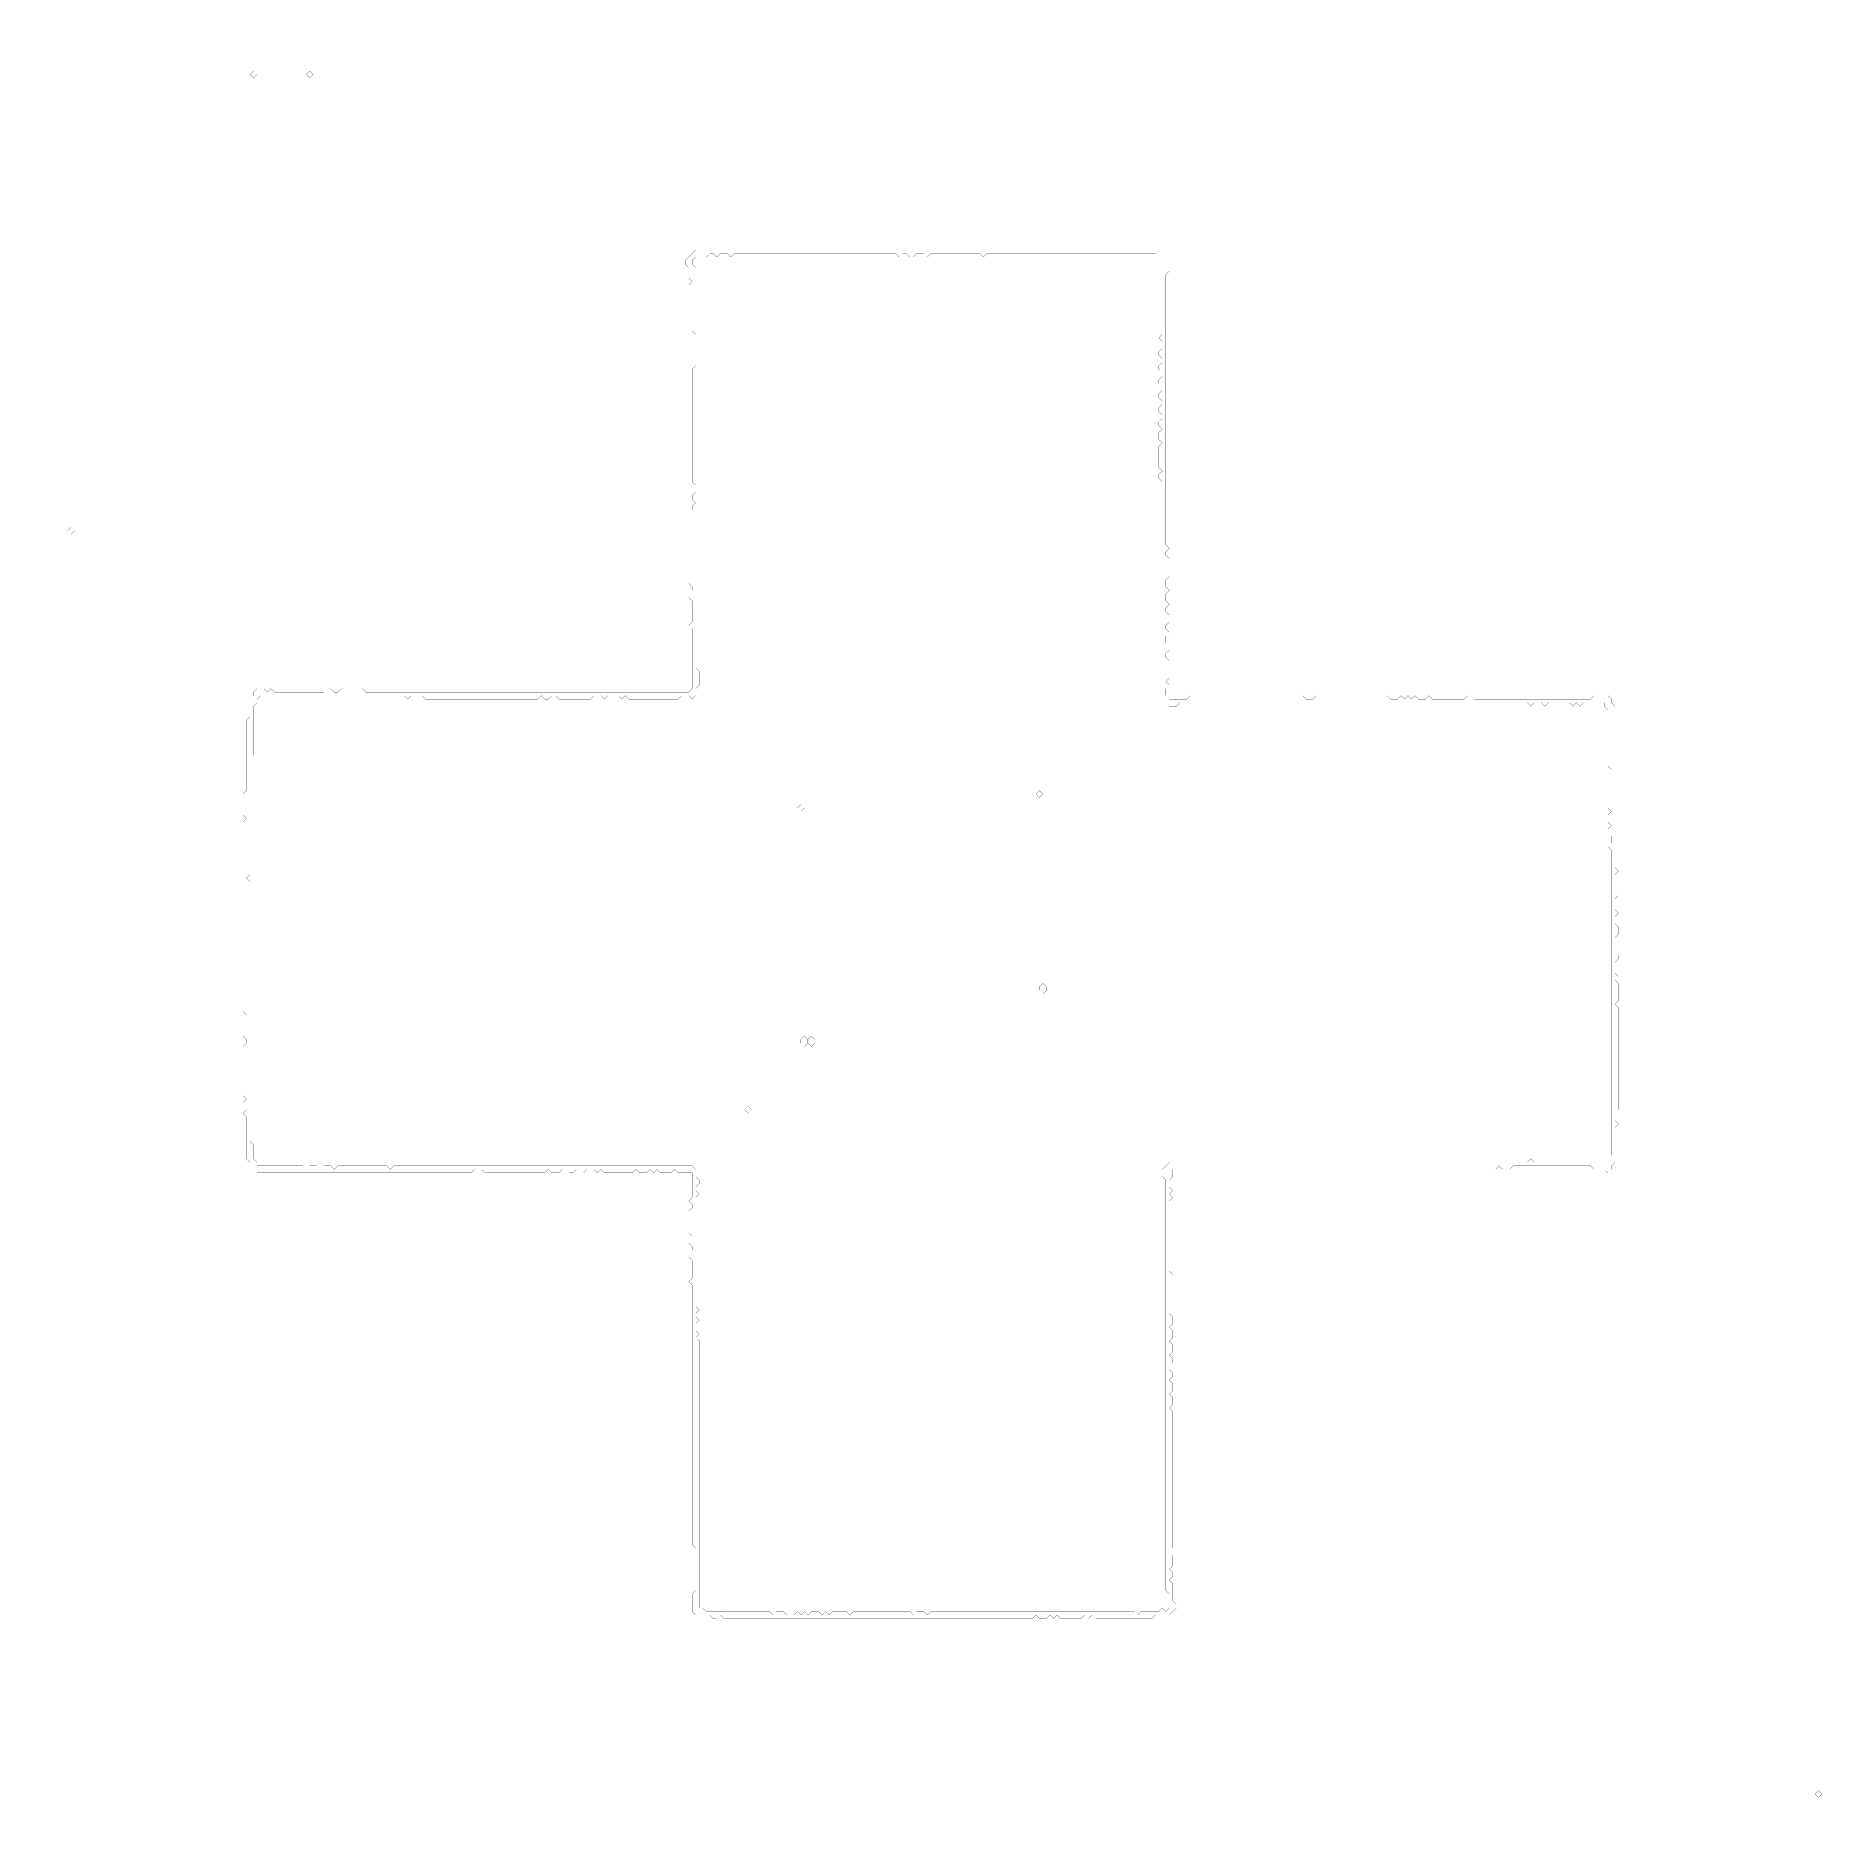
# Model space of a CAD drawing. Header units: metres. Extents: x 0 to 4853, y -4853 to 0.
import ezdxf

# ---------------------------------------------------------------- set-up
doc = ezdxf.new("R2010")
doc.units = ezdxf.units.M
doc.layers.add('conductor', color=1, linetype='Continuous')
doc.layers.add('substrate', color=5, linetype='Continuous')

msp = doc.modelspace()

# ---------------------------------------------------------------- linework, layer by layer
at = {"layer": 'conductor', "const_width": 0.5}
for points in [[(1823.2, -588.8), (1813.8, -598.3), (1804.3, -598.3), (1794.8, -598.3), (1785.3, -598.3), (1775.8, -607.8), (1775.8, -617.2), (1785.3, -626.7), (1785.3, -636.2), (1785.3, -645.7), (1785.3, -655.2), (1785.3, -664.7), (1785.3, -674.2), (1785.3, -683.7), (1785.3, -693.2), (1785.3, -702.7), (1785.3, -712.2), (1785.3, -721.7), (1785.3, -731.2), (1785.3, -740.7), (1785.3, -750.2), (1785.3, -759.7), (1785.3, -769.2), (1785.3, -778.7), (1785.3, -788.2), (1775.8, -797.7), (1785.3, -807.2), (1785.3, -816.7), (1785.3, -826.2), (1785.3, -835.7), (1785.3, -845.2), (1785.3, -854.6), (1785.3, -864.1), (1785.3, -873.6), (1785.3, -883.1), (1785.3, -892.6), (1775.8, -902.1), (1775.8, -911.6), (1775.8, -921.1), (1775.8, -930.6), (1775.8, -940.1), (1775.8, -949.6), (1775.8, -959.1), (1775.8, -968.6), (1775.8, -978.1), (1775.8, -987.6), (1775.8, -997.1), (1775.8, -1006.6), (1775.8, -1016.1), (1775.8, -1025.6), (1775.8, -1035.1), (1775.8, -1044.6), (1775.8, -1054.1), (1775.8, -1063.6), (1775.8, -1073.1), (1775.8, -1082.6), (1775.8, -1092.1), (1775.8, -1101.5), (1775.8, -1111), (1775.8, -1120.5), (1775.8, -1130), (1775.8, -1139.5), (1775.8, -1149), (1775.8, -1158.5), (1775.8, -1168), (1775.8, -1177.5), (1775.8, -1187), (1775.8, -1196.5), (1775.8, -1206), (1785.3, -1215.5), (1785.3, -1225), (1785.3, -1234.5), (1775.8, -1244), (1775.8, -1253.5), (1785.3, -1263), (1775.8, -1272.5), (1775.8, -1282), (1785.3, -1291.5), (1785.3, -1301), (1785.3, -1310.5), (1785.3, -1320), (1785.3, -1329.5), (1785.3, -1338.9), (1785.3, -1348.4), (1785.3, -1357.9), (1785.3, -1367.4), (1785.3, -1376.9), (1785.3, -1386.4), (1785.3, -1395.9), (1785.3, -1405.4), (1785.3, -1414.9), (1785.3, -1424.4), (1785.3, -1433.9), (1785.3, -1443.4), (1785.3, -1452.9), (1785.3, -1462.4), (1785.3, -1471.9), (1785.3, -1481.4), (1785.3, -1490.9), (1785.3, -1500.4), (1785.3, -1509.9), (1785.3, -1519.4), (1785.3, -1528.9), (1785.3, -1538.4), (1785.3, -1547.9), (1785.3, -1557.4), (1785.3, -1566.9), (1785.3, -1576.4), (1785.3, -1585.8), (1785.3, -1595.3), (1785.3, -1604.8), (1785.3, -1614.3), (1785.3, -1623.8), (1785.3, -1633.3), (1785.3, -1642.8), (1785.3, -1652.3), (1785.3, -1661.8), (1785.3, -1671.3), (1785.3, -1680.8), (1785.3, -1690.3), (1785.3, -1699.8), (1785.3, -1709.3), (1794.8, -1718.8), (1794.8, -1728.3), (1794.8, -1737.8), (1794.8, -1747.3), (1794.8, -1756.8), (1785.3, -1766.3), (1785.3, -1775.8), (1785.3, -1785.3), (1775.8, -1794.8), (1766.3, -1785.3), (1756.8, -1785.3), (1747.3, -1785.3), (1737.8, -1794.8), (1728.3, -1794.8), (1718.8, -1794.8), (1709.3, -1794.8), (1699.8, -1794.8), (1690.3, -1794.8), (1680.8, -1794.8), (1671.3, -1794.8), (1661.8, -1794.8), (1652.3, -1794.8), (1642.8, -1794.8), (1633.3, -1794.8), (1623.8, -1794.8), (1614.3, -1794.8), (1604.8, -1794.8), (1595.3, -1785.3), (1585.8, -1794.8), (1576.4, -1785.3), (1566.9, -1785.3), (1557.4, -1785.3), (1547.9, -1785.3), (1538.4, -1794.8), (1528.9, -1785.3), (1519.4, -1785.3), (1509.9, -1785.3), (1500.4, -1794.8), (1490.9, -1794.8), (1481.4, -1794.8), (1471.9, -1794.8), (1462.4, -1794.8), (1452.9, -1794.8), (1443.4, -1794.8), (1433.9, -1794.8), (1424.4, -1794.8), (1414.9, -1794.8), (1405.4, -1785.3), (1395.9, -1785.3), (1386.4, -1794.8), (1376.9, -1794.8), (1367.4, -1785.3), (1357.9, -1794.8), (1348.4, -1794.8), (1338.9, -1794.8), (1329.5, -1794.8), (1320, -1794.8), (1310.5, -1794.8), (1301, -1794.8), (1291.5, -1794.8), (1282, -1794.8), (1272.5, -1794.8), (1263, -1794.8), (1253.5, -1794.8), (1244, -1794.8), (1234.5, -1794.8), (1225, -1794.8), (1215.5, -1794.8), (1206, -1794.8), (1196.5, -1794.8), (1187, -1794.8), (1177.5, -1794.8), (1168, -1794.8), (1158.5, -1794.8), (1149, -1794.8), (1139.5, -1794.8), (1130, -1794.8), (1120.5, -1794.8), (1111, -1794.8), (1101.5, -1794.8), (1092.1, -1794.8), (1082.6, -1794.8), (1073.1, -1794.8), (1063.6, -1794.8), (1054.1, -1794.8), (1044.6, -1785.3), (1035.1, -1785.3), (1025.6, -1785.3), (1016.1, -1785.3), (1006.6, -1794.8), (997.1, -1785.3), (987.6, -1785.3), (978.1, -1785.3), (968.6, -1785.3), (959.1, -1785.3), (949.6, -1785.3), (940.1, -1785.3), (930.6, -1785.3), (921.1, -1785.3), (911.6, -1785.3), (902.1, -1785.3), (892.6, -1785.3), (883.1, -1785.3), (873.6, -1785.3), (864.1, -1785.3), (854.6, -1785.3), (845.2, -1785.3), (835.7, -1785.3), (826.2, -1785.3), (816.7, -1785.3), (807.2, -1785.3), (797.7, -1785.3), (788.2, -1785.3), (778.7, -1785.3), (769.2, -1785.3), (759.7, -1785.3), (750.2, -1785.3), (740.7, -1785.3), (731.2, -1785.3), (721.7, -1785.3), (712.2, -1785.3), (702.7, -1785.3), (693.2, -1785.3), (683.7, -1785.3), (674.2, -1785.3), (664.7, -1785.3), (655.2, -1785.3), (645.7, -1785.3), (636.2, -1785.3), (626.7, -1785.3), (617.2, -1785.3), (607.8, -1785.3), (598.3, -1794.8), (598.3, -1804.3), (588.8, -1813.8), (588.8, -1823.2), (588.8, -1832.7), (588.8, -1842.2), (588.8, -1851.7), (588.8, -1861.2), (588.8, -1870.7), (588.8, -1880.2), (588.8, -1889.7), (588.8, -1899.2), (588.8, -1908.7), (588.8, -1918.2), (588.8, -1927.7), (588.8, -1937.2), (588.8, -1946.7), (579.3, -1956.2), (579.3, -1965.7), (579.3, -1975.2), (579.3, -1984.7), (579.3, -1994.2), (579.3, -2003.7), (579.3, -2013.2), (579.3, -2022.7), (579.3, -2032.2), (579.3, -2041.7), (579.3, -2051.2), (579.3, -2060.7), (579.3, -2070.1), (579.3, -2079.6), (579.3, -2089.1), (579.3, -2098.6), (579.3, -2108.1), (579.3, -2117.6), (579.3, -2127.1), (579.3, -2136.6), (579.3, -2146.1), (579.3, -2155.6), (579.3, -2165.1), (579.3, -2174.6), (579.3, -2184.1), (579.3, -2193.6), (579.3, -2203.1), (579.3, -2212.6), (579.3, -2222.1), (579.3, -2231.6), (579.3, -2241.1), (579.3, -2250.6), (579.3, -2260.1), (579.3, -2269.6), (569.8, -2279.1), (579.3, -2288.6), (579.3, -2298.1), (579.3, -2307.6), (579.3, -2317), (579.3, -2326.5), (579.3, -2336), (579.3, -2345.5), (579.3, -2355), (579.3, -2364.5), (579.3, -2374), (579.3, -2383.5), (579.3, -2393), (579.3, -2402.5), (579.3, -2412), (579.3, -2421.5), (579.3, -2431), (579.3, -2440.5), (579.3, -2450), (579.3, -2459.5), (579.3, -2469), (579.3, -2478.5), (579.3, -2488), (579.3, -2497.5), (579.3, -2507), (579.3, -2516.5), (579.3, -2526), (579.3, -2535.5), (579.3, -2545), (579.3, -2554.4), (579.3, -2563.9), (579.3, -2573.4), (579.3, -2582.9), (579.3, -2592.4), (579.3, -2601.9), (579.3, -2611.4), (579.3, -2620.9), (579.3, -2630.4), (579.3, -2639.9), (579.3, -2649.4), (579.3, -2658.9), (579.3, -2668.4), (579.3, -2677.9), (579.3, -2687.4), (579.3, -2696.9), (579.3, -2706.4), (579.3, -2715.9), (579.3, -2725.4), (579.3, -2734.9), (579.3, -2744.4), (579.3, -2753.9), (579.3, -2763.4), (579.3, -2772.9), (579.3, -2782.4), (579.3, -2791.9), (579.3, -2801.3), (579.3, -2810.8), (579.3, -2820.3), (579.3, -2829.8), (579.3, -2839.3), (579.3, -2848.8), (579.3, -2858.3), (579.3, -2867.8), (579.3, -2877.3), (579.3, -2886.8), (579.3, -2896.3), (579.3, -2905.8), (579.3, -2915.3), (579.3, -2924.8), (579.3, -2934.3), (579.3, -2943.8), (579.3, -2953.3), (579.3, -2962.8), (579.3, -2972.3), (579.3, -2981.8), (579.3, -2991.3), (588.8, -3000.8), (588.8, -3010.3), (588.8, -3019.8), (588.8, -3029.3), (588.8, -3038.8), (598.3, -3048.2), (598.3, -3057.7), (607.8, -3057.7), (617.2, -3057.7), (626.7, -3057.7), (636.2, -3057.7), (645.7, -3057.7), (655.2, -3057.7), (664.7, -3057.7), (674.2, -3057.7), (683.7, -3057.7), (693.2, -3057.7), (702.7, -3057.7), (712.2, -3057.7), (721.7, -3057.7), (731.2, -3067.2), (740.7, -3057.7), (750.2, -3057.7), (759.7, -3057.7), (769.2, -3067.2), (778.7, -3057.7), (788.2, -3057.7), (797.7, -3057.7), (807.2, -3067.2), (816.7, -3057.7), (826.2, -3057.7), (835.7, -3057.7), (845.2, -3057.7), (854.6, -3057.7), (864.1, -3057.7), (873.6, -3057.7), (883.1, -3057.7), (892.6, -3057.7), (902.1, -3057.7), (911.6, -3057.7), (921.1, -3057.7), (930.6, -3057.7), (940.1, -3057.7), (949.6, -3057.7), (959.1, -3067.2), (968.6, -3057.7), (978.1, -3057.7), (987.6, -3057.7), (997.1, -3057.7), (1006.6, -3057.7), (1016.1, -3057.7), (1025.6, -3057.7), (1035.1, -3057.7), (1044.6, -3057.7), (1054.1, -3057.7), (1063.6, -3057.7), (1073.1, -3057.7), (1082.6, -3057.7), (1092.1, -3057.7), (1101.5, -3057.7), (1111, -3057.7), (1120.5, -3057.7), (1130, -3057.7), (1139.5, -3057.7), (1149, -3057.7), (1158.5, -3057.7), (1168, -3057.7), (1177.5, -3057.7), (1187, -3057.7), (1196.5, -3057.7), (1206, -3057.7), (1215.5, -3057.7), (1225, -3057.7), (1234.5, -3057.7), (1244, -3057.7), (1253.5, -3057.7), (1263, -3057.7), (1272.5, -3057.7), (1282, -3057.7), (1291.5, -3057.7), (1301, -3057.7), (1310.5, -3057.7), (1320, -3057.7), (1329.5, -3057.7), (1338.9, -3057.7), (1348.4, -3057.7), (1357.9, -3057.7), (1367.4, -3057.7), (1376.9, -3057.7), (1386.4, -3057.7), (1395.9, -3057.7), (1405.4, -3057.7), (1414.9, -3057.7), (1424.4, -3057.7), (1433.9, -3057.7), (1443.4, -3057.7), (1452.9, -3057.7), (1462.4, -3057.7), (1471.9, -3057.7), (1481.4, -3057.7), (1490.9, -3057.7), (1500.4, -3057.7), (1509.9, -3057.7), (1519.4, -3057.7), (1528.9, -3057.7), (1538.4, -3057.7), (1547.9, -3057.7), (1557.4, -3057.7), (1566.9, -3057.7), (1576.4, -3057.7), (1585.8, -3057.7), (1595.3, -3057.7), (1604.8, -3057.7), (1614.3, -3057.7), (1623.8, -3057.7), (1633.3, -3057.7), (1642.8, -3057.7), (1652.3, -3057.7), (1661.8, -3057.7), (1671.3, -3057.7), (1680.8, -3057.7), (1690.3, -3057.7), (1699.8, -3057.7), (1709.3, -3057.7), (1718.8, -3057.7), (1728.3, -3057.7), (1737.8, -3057.7), (1747.3, -3057.7), (1756.8, -3057.7), (1766.3, -3057.7), (1775.8, -3057.7), (1785.3, -3067.2), (1785.3, -3076.7), (1785.3, -3086.2), (1794.8, -3095.7), (1794.8, -3105.2), (1785.3, -3114.7), (1785.3, -3124.2), (1794.8, -3133.7), (1785.3, -3143.2), (1785.3, -3152.7), (1785.3, -3162.2), (1785.3, -3171.7), (1785.3, -3181.2), (1785.3, -3190.7), (1785.3, -3200.2), (1785.3, -3209.7), (1785.3, -3219.2), (1785.3, -3228.7), (1785.3, -3238.2), (1785.3, -3247.7), (1785.3, -3257.2), (1785.3, -3266.7), (1785.3, -3276.2), (1785.3, -3285.6), (1785.3, -3295.1), (1785.3, -3304.6), (1785.3, -3314.1), (1785.3, -3323.6), (1785.3, -3333.1), (1785.3, -3342.6), (1785.3, -3352.1), (1785.3, -3361.6), (1785.3, -3371.1), (1785.3, -3380.6), (1785.3, -3390.1), (1785.3, -3399.6), (1785.3, -3409.1), (1785.3, -3418.6), (1785.3, -3428.1), (1785.3, -3437.6), (1794.8, -3447.1), (1785.3, -3456.6), (1785.3, -3466.1), (1794.8, -3475.6), (1785.3, -3485.1), (1785.3, -3494.6), (1785.3, -3504.1), (1794.8, -3513.6), (1785.3, -3523.1), (1794.8, -3532.5), (1794.8, -3542), (1794.8, -3551.5), (1794.8, -3561), (1794.8, -3570.5), (1794.8, -3580), (1794.8, -3589.5), (1794.8, -3599), (1794.8, -3608.5), (1794.8, -3618), (1794.8, -3627.5), (1794.8, -3637), (1794.8, -3646.5), (1794.8, -3656), (1794.8, -3665.5), (1794.8, -3675), (1794.8, -3684.5), (1794.8, -3694), (1794.8, -3703.5), (1794.8, -3713), (1794.8, -3722.5), (1794.8, -3732), (1794.8, -3741.5), (1794.8, -3751), (1794.8, -3760.5), (1794.8, -3769.9), (1794.8, -3779.4), (1794.8, -3788.9), (1794.8, -3798.4), (1794.8, -3807.9), (1794.8, -3817.4), (1794.8, -3826.9), (1794.8, -3836.4), (1794.8, -3845.9), (1794.8, -3855.4), (1794.8, -3864.9), (1794.8, -3874.4), (1794.8, -3883.9), (1794.8, -3893.4), (1794.8, -3902.9), (1794.8, -3912.4), (1794.8, -3921.9), (1794.8, -3931.4), (1794.8, -3940.9), (1794.8, -3950.4), (1794.8, -3959.9), (1794.8, -3969.4), (1794.8, -3978.9), (1794.8, -3988.4), (1794.8, -3997.9), (1794.8, -4007.4), (1794.8, -4016.8), (1794.8, -4026.3), (1794.8, -4035.8), (1794.8, -4045.3), (1794.8, -4054.8), (1794.8, -4064.3), (1794.8, -4073.8), (1794.8, -4083.3), (1794.8, -4092.8), (1794.8, -4102.3), (1794.8, -4111.8), (1794.8, -4121.3), (1794.8, -4130.8), (1794.8, -4140.3), (1794.8, -4149.8), (1794.8, -4159.3), (1794.8, -4168.8), (1794.8, -4178.3), (1794.8, -4187.8), (1794.8, -4197.3), (1794.8, -4206.8), (1794.8, -4216.3), (1794.8, -4225.8), (1794.8, -4235.3), (1794.8, -4244.8), (1794.8, -4254.2), (1804.3, -4254.2), (1813.8, -4263.7), (1823.2, -4263.7), (1832.7, -4263.7), (1842.2, -4263.7), (1851.7, -4263.7), (1861.2, -4263.7), (1870.7, -4263.7), (1880.2, -4263.7), (1889.7, -4263.7), (1899.2, -4263.7), (1908.7, -4263.7), (1918.2, -4263.7), (1927.7, -4263.7), (1937.2, -4263.7), (1946.7, -4263.7), (1956.2, -4263.7), (1965.7, -4263.7), (1975.2, -4263.7), (1984.7, -4263.7), (1994.2, -4273.2), (2003.7, -4263.7), (2013.2, -4263.7), (2022.7, -4263.7), (2032.2, -4273.2), (2041.7, -4273.2), (2051.2, -4273.2), (2060.7, -4263.7), (2070.1, -4273.2), (2079.6, -4263.7), (2089.1, -4273.2), (2098.6, -4263.7), (2108.1, -4263.7), (2117.6, -4263.7), (2127.1, -4273.2), (2136.6, -4263.7), (2146.1, -4273.2), (2155.6, -4263.7), (2165.1, -4263.7), (2174.6, -4263.7), (2184.1, -4263.7), (2193.6, -4263.7), (2203.1, -4273.2), (2212.6, -4263.7), (2222.1, -4263.7), (2231.6, -4263.7), (2241.1, -4263.7), (2250.6, -4263.7), (2260.1, -4263.7), (2269.6, -4263.7), (2279.1, -4263.7), (2288.6, -4263.7), (2298.1, -4263.7), (2307.6, -4263.7), (2317, -4263.7), (2326.5, -4263.7), (2336, -4263.7), (2345.5, -4263.7), (2355, -4263.7), (2364.5, -4263.7), (2374, -4273.2), (2383.5, -4263.7), (2393, -4263.7), (2402.5, -4263.7), (2412, -4273.2), (2421.5, -4263.7), (2431, -4263.7), (2440.5, -4263.7), (2450, -4263.7), (2459.5, -4263.7), (2469, -4263.7), (2478.5, -4263.7), (2488, -4263.7), (2497.5, -4263.7), (2507, -4263.7), (2516.5, -4263.7), (2526, -4263.7), (2535.5, -4263.7), (2545, -4263.7), (2554.4, -4263.7), (2563.9, -4263.7), (2573.4, -4263.7), (2582.9, -4263.7), (2592.4, -4263.7), (2601.9, -4263.7), (2611.4, -4263.7), (2620.9, -4263.7), (2630.4, -4263.7), (2639.9, -4263.7), (2649.4, -4263.7), (2658.9, -4263.7), (2668.4, -4263.7), (2677.9, -4263.7), (2687.4, -4263.7), (2696.9, -4263.7), (2706.4, -4263.7), (2715.9, -4263.7), (2725.4, -4263.7), (2734.9, -4263.7), (2744.4, -4263.7), (2753.9, -4263.7), (2763.4, -4263.7), (2772.9, -4263.7), (2782.4, -4263.7), (2791.9, -4263.7), (2801.3, -4263.7), (2810.8, -4263.7), (2820.3, -4263.7), (2829.8, -4263.7), (2839.3, -4263.7), (2848.8, -4263.7), (2858.3, -4263.7), (2867.8, -4263.7), (2877.3, -4263.7), (2886.8, -4263.7), (2896.3, -4263.7), (2905.8, -4263.7), (2915.3, -4263.7), (2924.8, -4263.7), (2934.3, -4263.7), (2943.8, -4263.7), (2953.3, -4263.7), (2962.8, -4263.7), (2972.3, -4263.7), (2981.8, -4273.2), (2991.3, -4263.7), (3000.8, -4263.7), (3010.3, -4263.7), (3019.8, -4263.7), (3029.3, -4263.7), (3038.8, -4263.7), (3048.2, -4254.2), (3057.7, -4263.7), (3067.2, -4254.2), (3067.2, -4244.8), (3067.2, -4235.3), (3067.2, -4225.8), (3067.2, -4216.3), (3057.7, -4206.8), (3057.7, -4197.3), (3057.7, -4187.8), (3057.7, -4178.3), (3057.7, -4168.8), (3057.7, -4159.3), (3057.7, -4149.8), (3057.7, -4140.3), (3057.7, -4130.8), (3057.7, -4121.3), (3057.7, -4111.8), (3057.7, -4102.3), (3057.7, -4092.8), (3057.7, -4083.3), (3057.7, -4073.8), (3057.7, -4064.3), (3057.7, -4054.8), (3057.7, -4045.3), (3057.7, -4035.8), (3057.7, -4026.3), (3057.7, -4016.8), (3057.7, -4007.4), (3057.7, -3997.9), (3057.7, -3988.4), (3057.7, -3978.9), (3057.7, -3969.4), (3057.7, -3959.9), (3057.7, -3950.4), (3057.7, -3940.9), (3057.7, -3931.4), (3057.7, -3921.9), (3057.7, -3912.4), (3057.7, -3902.9), (3057.7, -3893.4), (3057.7, -3883.9), (3057.7, -3874.4), (3057.7, -3864.9), (3057.7, -3855.4), (3057.7, -3845.9), (3057.7, -3836.4), (3057.7, -3826.9), (3057.7, -3817.4), (3057.7, -3807.9), (3057.7, -3798.4), (3057.7, -3788.9), (3057.7, -3779.4), (3057.7, -3769.9), (3057.7, -3760.5), (3057.7, -3751), (3057.7, -3741.5), (3057.7, -3732), (3057.7, -3722.5), (3057.7, -3713), (3057.7, -3703.5), (3057.7, -3694), (3057.7, -3684.5), (3057.7, -3675), (3057.7, -3665.5), (3057.7, -3656), (3057.7, -3646.5), (3057.7, -3637), (3057.7, -3627.5), (3057.7, -3618), (3057.7, -3608.5), (3057.7, -3599), (3057.7, -3589.5), (3057.7, -3580), (3057.7, -3570.5), (3057.7, -3561), (3057.7, -3551.5), (3057.7, -3542), (3057.7, -3532.5), (3057.7, -3523.1), (3057.7, -3513.6), (3057.7, -3504.1), (3057.7, -3494.6), (3057.7, -3485.1), (3057.7, -3475.6), (3057.7, -3466.1), (3057.7, -3456.6), (3057.7, -3447.1), (3057.7, -3437.6), (3057.7, -3428.1), (3057.7, -3418.6), (3057.7, -3409.1), (3057.7, -3399.6), (3057.7, -3390.1), (3057.7, -3380.6), (3057.7, -3371.1), (3057.7, -3361.6), (3057.7, -3352.1), (3057.7, -3342.6), (3057.7, -3333.1), (3057.7, -3323.6), (3057.7, -3314.1), (3057.7, -3304.6), (3057.7, -3295.1), (3057.7, -3285.6), (3057.7, -3276.2), (3057.7, -3266.7), (3057.7, -3257.2), (3057.7, -3247.7), (3057.7, -3238.2), (3057.7, -3228.7), (3057.7, -3219.2), (3057.7, -3209.7), (3057.7, -3200.2), (3057.7, -3190.7), (3057.7, -3181.2), (3057.7, -3171.7), (3057.7, -3162.2), (3057.7, -3152.7), (3057.7, -3143.2), (3057.7, -3133.7), (3057.7, -3124.2), (3057.7, -3114.7), (3057.7, -3105.2), (3057.7, -3095.7), (3048.2, -3086.2), (3048.2, -3076.7), (3048.2, -3067.2), (3057.7, -3057.7), (3067.2, -3048.2), (3076.7, -3048.2), (3086.2, -3048.2), (3095.7, -3048.2), (3105.2, -3048.2), (3114.7, -3048.2), (3124.2, -3048.2), (3133.7, -3048.2), (3143.2, -3048.2), (3152.7, -3048.2), (3162.2, -3048.2), (3171.7, -3048.2), (3181.2, -3048.2), (3190.7, -3048.2), (3200.2, -3048.2), (3209.7, -3048.2), (3219.2, -3048.2), (3228.7, -3048.2), (3238.2, -3048.2), (3247.7, -3048.2), (3257.2, -3048.2), (3266.7, -3048.2), (3276.2, -3048.2), (3285.6, -3048.2), (3295.1, -3048.2), (3304.6, -3048.2), (3314.1, -3048.2), (3323.6, -3048.2), (3333.1, -3048.2), (3342.6, -3048.2), (3352.1, -3048.2), (3361.6, -3048.2), (3371.1, -3048.2), (3380.6, -3048.2), (3390.1, -3048.2), (3399.6, -3048.2), (3409.1, -3048.2), (3418.6, -3048.2), (3428.1, -3048.2), (3437.6, -3048.2), (3447.1, -3048.2), (3456.6, -3048.2), (3466.1, -3048.2), (3475.6, -3048.2), (3485.1, -3048.2), (3494.6, -3048.2), (3504.1, -3048.2), (3513.6, -3048.2), (3523.1, -3048.2), (3532.5, -3048.2), (3542, -3048.2), (3551.5, -3048.2), (3561, -3048.2), (3570.5, -3048.2), (3580, -3048.2), (3589.5, -3048.2), (3599, -3048.2), (3608.5, -3048.2), (3618, -3048.2), (3627.5, -3048.2), (3637, -3048.2), (3646.5, -3048.2), (3656, -3048.2), (3665.5, -3048.2), (3675, -3048.2), (3684.5, -3048.2), (3694, -3048.2), (3703.5, -3048.2), (3713, -3048.2), (3722.5, -3048.2), (3732, -3048.2), (3741.5, -3048.2), (3751, -3048.2), (3760.5, -3048.2), (3769.9, -3048.2), (3779.4, -3048.2), (3788.9, -3048.2), (3798.4, -3048.2), (3807.9, -3048.2), (3817.4, -3048.2), (3826.9, -3048.2), (3836.4, -3048.2), (3845.9, -3048.2), (3855.4, -3048.2), (3864.9, -3048.2), (3874.4, -3048.2), (3883.9, -3048.2), (3893.4, -3048.2), (3902.9, -3048.2), (3912.4, -3048.2), (3921.9, -3048.2), (3931.4, -3048.2), (3940.9, -3048.2), (3950.4, -3048.2), (3959.9, -3048.2), (3969.4, -3048.2), (3978.9, -3048.2), (3988.4, -3048.2), (3997.9, -3048.2), (4007.4, -3048.2), (4016.8, -3048.2), (4026.3, -3048.2), (4035.8, -3048.2), (4045.3, -3038.8), (4054.8, -3048.2), (4064.3, -3048.2), (4073.8, -3048.2), (4083.3, -3048.2), (4092.8, -3048.2), (4102.3, -3048.2), (4111.8, -3048.2), (4121.3, -3048.2), (4130.8, -3048.2), (4140.3, -3048.2), (4149.8, -3048.2), (4159.3, -3048.2), (4168.8, -3048.2), (4178.3, -3048.2), (4187.8, -3048.2), (4197.3, -3048.2), (4206.8, -3048.2), (4216.3, -3048.2), (4225.8, -3048.2), (4235.3, -3057.7), (4244.8, -3048.2), (4254.2, -3048.2), (4254.2, -3038.8), (4263.7, -3029.3), (4263.7, -3019.8), (4263.7, -3010.3), (4263.7, -3000.8), (4263.7, -2991.3), (4263.7, -2981.8), (4263.7, -2972.3), (4263.7, -2962.8), (4263.7, -2953.3), (4263.7, -2943.8), (4263.7, -2934.3), (4263.7, -2924.8), (4263.7, -2915.3), (4263.7, -2905.8), (4263.7, -2896.3), (4263.7, -2886.8), (4263.7, -2877.3), (4263.7, -2867.8), (4263.7, -2858.3), (4263.7, -2848.8), (4263.7, -2839.3), (4263.7, -2829.8), (4263.7, -2820.3), (4263.7, -2810.8), (4263.7, -2801.3), (4263.7, -2791.9), (4263.7, -2782.4), (4263.7, -2772.9), (4263.7, -2763.4), (4263.7, -2753.9), (4263.7, -2744.4), (4263.7, -2734.9), (4263.7, -2725.4), (4263.7, -2715.9), (4263.7, -2706.4), (4263.7, -2696.9), (4263.7, -2687.4), (4263.7, -2677.9), (4263.7, -2668.4), (4263.7, -2658.9), (4263.7, -2649.4), (4263.7, -2639.9), (4263.7, -2630.4), (4263.7, -2620.9), (4263.7, -2611.4), (4263.7, -2601.9), (4263.7, -2592.4), (4263.7, -2582.9), (4263.7, -2573.4), (4263.7, -2563.9), (4263.7, -2554.4), (4263.7, -2545), (4263.7, -2535.5), (4263.7, -2526), (4263.7, -2516.5), (4263.7, -2507), (4263.7, -2497.5), (4263.7, -2488), (4263.7, -2478.5), (4263.7, -2469), (4263.7, -2459.5), (4263.7, -2450), (4263.7, -2440.5), (4263.7, -2431), (4263.7, -2421.5), (4263.7, -2412), (4263.7, -2402.5), (4263.7, -2393), (4263.7, -2383.5), (4263.7, -2374), (4263.7, -2364.5), (4263.7, -2355), (4263.7, -2345.5), (4263.7, -2336), (4263.7, -2326.5), (4263.7, -2317), (4263.7, -2307.6), (4263.7, -2298.1), (4263.7, -2288.6), (4263.7, -2279.1), (4263.7, -2269.6), (4263.7, -2260.1), (4263.7, -2250.6), (4263.7, -2241.1), (4263.7, -2231.6), (4263.7, -2222.1), (4263.7, -2212.6), (4263.7, -2203.1), (4254.2, -2193.6), (4263.7, -2184.1), (4263.7, -2174.6), (4263.7, -2165.1), (4254.2, -2155.6), (4254.2, -2146.1), (4263.7, -2136.6), (4254.2, -2127.1), (4254.2, -2117.6), (4254.2, -2108.1), (4263.7, -2098.6), (4254.2, -2089.1), (4254.2, -2079.6), (4254.2, -2070.1), (4254.2, -2060.7), (4254.2, -2051.2), (4254.2, -2041.7), (4254.2, -2032.2), (4254.2, -2022.7), (4254.2, -2013.2), (4254.2, -2003.7), (4254.2, -1994.2), (4263.7, -1984.7), (4254.2, -1975.2), (4254.2, -1965.7), (4254.2, -1956.2), (4254.2, -1946.7), (4254.2, -1937.2), (4254.2, -1927.7), (4254.2, -1918.2), (4254.2, -1908.7), (4254.2, -1899.2), (4254.2, -1889.7), (4254.2, -1880.2), (4254.2, -1870.7), (4254.2, -1861.2), (4254.2, -1851.7), (4254.2, -1842.2), (4254.2, -1832.7), (4254.2, -1823.2), (4244.8, -1813.8), (4244.8, -1804.3), (4235.3, -1804.3), (4225.8, -1804.3), (4216.3, -1804.3), (4206.8, -1804.3), (4197.3, -1804.3), (4187.8, -1804.3), (4178.3, -1813.8), (4168.8, -1804.3), (4159.3, -1813.8), (4149.8, -1804.3), (4140.3, -1804.3), (4130.8, -1804.3), (4121.3, -1804.3), (4111.8, -1804.3), (4102.3, -1804.3), (4092.8, -1804.3), (4083.3, -1813.8), (4073.8, -1804.3), (4064.3, -1804.3), (4054.8, -1804.3), (4045.3, -1813.8), (4035.8, -1804.3), (4026.3, -1804.3), (4016.8, -1804.3), (4007.4, -1804.3), (3997.9, -1804.3), (3988.4, -1804.3), (3978.9, -1804.3), (3969.4, -1804.3), (3959.9, -1804.3), (3950.4, -1804.3), (3940.9, -1804.3), (3931.4, -1804.3), (3921.9, -1804.3), (3912.4, -1804.3), (3902.9, -1804.3), (3893.4, -1804.3), (3883.9, -1804.3), (3874.4, -1804.3), (3864.9, -1804.3), (3855.4, -1804.3), (3845.9, -1804.3), (3836.4, -1804.3), (3826.9, -1804.3), (3817.4, -1804.3), (3807.9, -1804.3), (3798.4, -1804.3), (3788.9, -1804.3), (3779.4, -1804.3), (3769.9, -1804.3), (3760.5, -1804.3), (3751, -1804.3), (3741.5, -1804.3), (3732, -1804.3), (3722.5, -1804.3), (3713, -1804.3), (3703.5, -1804.3), (3694, -1804.3), (3684.5, -1804.3), (3675, -1804.3), (3665.5, -1804.3), (3656, -1804.3), (3646.5, -1804.3), (3637, -1804.3), (3627.5, -1804.3), (3618, -1804.3), (3608.5, -1804.3), (3599, -1804.3), (3589.5, -1804.3), (3580, -1804.3), (3570.5, -1804.3), (3561, -1804.3), (3551.5, -1804.3), (3542, -1804.3), (3532.5, -1804.3), (3523.1, -1804.3), (3513.6, -1804.3), (3504.1, -1804.3), (3494.6, -1804.3), (3485.1, -1804.3), (3475.6, -1804.3), (3466.1, -1804.3), (3456.6, -1804.3), (3447.1, -1804.3), (3437.6, -1804.3), (3428.1, -1804.3), (3418.6, -1804.3), (3409.1, -1804.3), (3399.6, -1804.3), (3390.1, -1804.3), (3380.6, -1804.3), (3371.1, -1804.3), (3361.6, -1804.3), (3352.1, -1804.3), (3342.6, -1804.3), (3333.1, -1804.3), (3323.6, -1804.3), (3314.1, -1804.3), (3304.6, -1804.3), (3295.1, -1804.3), (3285.6, -1804.3), (3276.2, -1804.3), (3266.7, -1804.3), (3257.2, -1804.3), (3247.7, -1804.3), (3238.2, -1804.3), (3228.7, -1804.3), (3219.2, -1804.3), (3209.7, -1804.3), (3200.2, -1804.3), (3190.7, -1804.3), (3181.2, -1804.3), (3171.7, -1804.3), (3162.2, -1804.3), (3152.7, -1804.3), (3143.2, -1804.3), (3133.7, -1804.3), (3124.2, -1804.3), (3114.7, -1804.3), (3105.2, -1804.3), (3095.7, -1804.3), (3086.2, -1813.8), (3076.7, -1813.8), (3067.2, -1813.8), (3057.7, -1804.3), (3048.2, -1794.8), (3038.8, -1785.3), (3048.2, -1775.8), (3048.2, -1766.3), (3048.2, -1756.8), (3048.2, -1747.3), (3048.2, -1737.8), (3048.2, -1728.3), (3048.2, -1718.8), (3048.2, -1709.3), (3048.2, -1699.8), (3048.2, -1690.3), (3048.2, -1680.8), (3048.2, -1671.3), (3048.2, -1661.8), (3048.2, -1652.3), (3048.2, -1642.8), (3048.2, -1633.3), (3048.2, -1623.8), (3048.2, -1614.3), (3048.2, -1604.8), (3048.2, -1595.3), (3048.2, -1585.8), (3048.2, -1576.4), (3048.2, -1566.9), (3048.2, -1557.4), (3048.2, -1547.9), (3048.2, -1538.4), (3048.2, -1528.9), (3048.2, -1519.4), (3048.2, -1509.9), (3048.2, -1500.4), (3048.2, -1490.9), (3048.2, -1481.4), (3048.2, -1471.9), (3048.2, -1462.4), (3048.2, -1452.9), (3048.2, -1443.4), (3048.2, -1433.9), (3048.2, -1424.4), (3048.2, -1414.9), (3048.2, -1405.4), (3048.2, -1395.9), (3048.2, -1386.4), (3048.2, -1376.9), (3048.2, -1367.4), (3048.2, -1357.9), (3048.2, -1348.4), (3048.2, -1338.9), (3048.2, -1329.5), (3048.2, -1320), (3048.2, -1310.5), (3048.2, -1301), (3048.2, -1291.5), (3048.2, -1282), (3048.2, -1272.5), (3048.2, -1263), (3048.2, -1253.5), (3048.2, -1244), (3048.2, -1234.5), (3048.2, -1225), (3048.2, -1215.5), (3048.2, -1206), (3038.8, -1196.5), (3038.8, -1187), (3048.2, -1177.5), (3038.8, -1168), (3038.8, -1158.5), (3038.8, -1149), (3038.8, -1139.5), (3038.8, -1130), (3038.8, -1120.5), (3038.8, -1111), (3048.2, -1101.5), (3038.8, -1092.1), (3038.8, -1082.6), (3038.8, -1073.1), (3048.2, -1063.6), (3038.8, -1054.1), (3038.8, -1044.6), (3048.2, -1035.1), (3048.2, -1025.6), (3038.8, -1016.1), (3038.8, -1006.6), (3048.2, -997.1), (3048.2, -987.6), (3038.8, -978.1), (3038.8, -968.6), (3048.2, -959.1), (3048.2, -949.6), (3038.8, -940.1), (3038.8, -930.6), (3048.2, -921.1), (3048.2, -911.6), (3038.8, -902.1), (3038.8, -892.6), (3048.2, -883.1), (3048.2, -873.6), (3038.8, -864.1), (3038.8, -854.6), (3048.2, -845.2), (3048.2, -835.7), (3048.2, -826.2), (3038.8, -816.7), (3048.2, -807.2), (3048.2, -797.7), (3048.2, -788.2), (3048.2, -778.7), (3048.2, -769.2), (3048.2, -759.7), (3048.2, -750.2), (3048.2, -740.7), (3048.2, -731.2), (3048.2, -721.7), (3048.2, -712.2), (3048.2, -702.7), (3048.2, -693.2), (3048.2, -683.7), (3048.2, -674.2), (3048.2, -664.7), (3048.2, -655.2), (3048.2, -645.7), (3048.2, -636.2), (3048.2, -626.7), (3048.2, -617.2), (3048.2, -607.8), (3048.2, -598.3), (3038.8, -598.3), (3029.3, -588.8), (3019.8, -588.8), (3010.3, -588.8), (3000.8, -588.8), (2991.3, -588.8), (2981.8, -588.8), (2972.3, -588.8), (2962.8, -588.8), (2953.3, -588.8), (2943.8, -588.8), (2934.3, -588.8), (2924.8, -588.8), (2915.3, -588.8), (2905.8, -588.8), (2896.3, -588.8), (2886.8, -588.8), (2877.3, -588.8), (2867.8, -588.8), (2858.3, -588.8), (2848.8, -588.8), (2839.3, -588.8), (2829.8, -588.8), (2820.3, -588.8), (2810.8, -588.8), (2801.3, -588.8), (2791.9, -588.8), (2782.4, -588.8), (2772.9, -588.8), (2763.4, -588.8), (2753.9, -588.8), (2744.4, -588.8), (2734.9, -588.8), (2725.4, -588.8), (2715.9, -588.8), (2706.4, -588.8), (2696.9, -588.8), (2687.4, -588.8), (2677.9, -588.8), (2668.4, -588.8), (2658.9, -588.8), (2649.4, -588.8), (2639.9, -588.8), (2630.4, -588.8), (2620.9, -588.8), (2611.4, -588.8), (2601.9, -588.8), (2592.4, -588.8), (2582.9, -588.8), (2573.4, -588.8), (2563.9, -598.3), (2554.4, -588.8), (2545, -588.8), (2535.5, -588.8), (2526, -588.8), (2516.5, -588.8), (2507, -588.8), (2497.5, -588.8), (2488, -588.8), (2478.5, -588.8), (2469, -588.8), (2459.5, -588.8), (2450, -588.8), (2440.5, -588.8), (2431, -588.8), (2421.5, -588.8), (2412, -598.3), (2402.5, -588.8), (2393, -588.8), (2383.5, -588.8), (2374, -598.3), (2364.5, -598.3), (2355, -588.8), (2345.5, -588.8), (2336, -598.3), (2326.5, -588.8), (2317, -588.8), (2307.6, -588.8), (2298.1, -588.8), (2288.6, -588.8), (2279.1, -588.8), (2269.6, -588.8), (2260.1, -588.8), (2250.6, -588.8), (2241.1, -588.8), (2231.6, -588.8), (2222.1, -588.8), (2212.6, -588.8), (2203.1, -588.8), (2193.6, -588.8), (2184.1, -588.8), (2174.6, -588.8), (2165.1, -588.8), (2155.6, -588.8), (2146.1, -588.8), (2136.6, -588.8), (2127.1, -588.8), (2117.6, -588.8), (2108.1, -588.8), (2098.6, -588.8), (2089.1, -588.8), (2079.6, -588.8), (2070.1, -588.8), (2060.7, -588.8), (2051.2, -588.8), (2041.7, -588.8), (2032.2, -588.8), (2022.7, -588.8), (2013.2, -588.8), (2003.7, -588.8), (1994.2, -588.8), (1984.7, -588.8), (1975.2, -588.8), (1965.7, -588.8), (1956.2, -588.8), (1946.7, -588.8), (1937.2, -588.8), (1927.7, -588.8), (1918.2, -588.8), (1908.7, -588.8), (1899.2, -588.8), (1889.7, -588.8), (1880.2, -598.3), (1870.7, -588.8), (1861.2, -588.8), (1851.7, -588.8), (1842.2, -598.3), (1832.7, -588.8)], [(2060.7, -2089.1), (2070.1, -2079.6), (2079.6, -2089.1), (2070.1, -2098.6)], [(2706.4, -2051.2), (2715.9, -2041.7), (2725.4, -2051.2), (2715.9, -2060.7)], [(2715.9, -2573.4), (2725.4, -2563.9), (2734.9, -2573.4), (2734.9, -2582.9), (2725.4, -2592.4), (2715.9, -2582.9)], [(2070.1, -2715.9), (2079.6, -2706.4), (2089.1, -2715.9), (2089.1, -2725.4), (2079.6, -2734.9), (2070.1, -2725.4)], [(2089.1, -2715.9), (2098.6, -2706.4), (2108.1, -2715.9), (2108.1, -2725.4), (2098.6, -2734.9), (2089.1, -2725.4)], [(1918.2, -2905.8), (1927.7, -2896.3), (1937.2, -2905.8), (1927.7, -2915.3)]]:
    msp.add_lwpolyline(points, close=True, dxfattribs=at)
at = {"layer": 'substrate', "const_width": 0.5}
for points in [[(0, 0), (0, -9.5), (0, -19), (0, -28.5), (0, -38), (0, -47.5), (0, -57), (0, -66.5), (0, -76), (0, -85.5), (0, -95), (0, -104.5), (0, -114), (0, -123.4), (0, -132.9), (0, -142.4), (0, -151.9), (0, -161.4), (0, -170.9), (0, -180.4), (0, -189.9), (0, -199.4), (0, -208.9), (0, -218.4), (0, -227.9), (0, -237.4), (0, -246.9), (0, -256.4), (0, -265.9), (0, -275.4), (0, -284.9), (0, -294.4), (0, -303.9), (0, -313.4), (0, -322.9), (0, -332.4), (0, -341.9), (0, -351.4), (0, -360.9), (0, -370.3), (0, -379.8), (0, -389.3), (0, -398.8), (0, -408.3), (0, -417.8), (0, -427.3), (0, -436.8), (0, -446.3), (0, -455.8), (0, -465.3), (0, -474.8), (0, -484.3), (0, -493.8), (0, -503.3), (0, -512.8), (0, -522.3), (0, -531.8), (0, -541.3), (0, -550.8), (0, -560.3), (0, -569.8), (0, -579.3), (0, -588.8), (0, -598.3), (0, -607.8), (0, -617.2), (0, -626.7), (0, -636.2), (0, -645.7), (0, -655.2), (0, -664.7), (0, -674.2), (0, -683.7), (0, -693.2), (0, -702.7), (0, -712.2), (0, -721.7), (0, -731.2), (0, -740.7), (0, -750.2), (0, -759.7), (0, -769.2), (0, -778.7), (0, -788.2), (0, -797.7), (0, -807.2), (0, -816.7), (0, -826.2), (0, -835.7), (0, -845.2), (0, -854.6), (0, -864.1), (0, -873.6), (0, -883.1), (0, -892.6), (0, -902.1), (0, -911.6), (0, -921.1), (0, -930.6), (0, -940.1), (0, -949.6), (0, -959.1), (0, -968.6), (0, -978.1), (0, -987.6), (0, -997.1), (0, -1006.6), (0, -1016.1), (0, -1025.6), (0, -1035.1), (0, -1044.6), (0, -1054.1), (0, -1063.6), (0, -1073.1), (0, -1082.6), (0, -1092.1), (0, -1101.5), (0, -1111), (0, -1120.5), (0, -1130), (0, -1139.5), (0, -1149), (0, -1158.5), (0, -1168), (0, -1177.5), (0, -1187), (0, -1196.5), (0, -1206), (0, -1215.5), (0, -1225), (0, -1234.5), (0, -1244), (0, -1253.5), (0, -1263), (0, -1272.5), (0, -1282), (0, -1291.5), (0, -1301), (0, -1310.5), (0, -1320), (0, -1329.5), (0, -1338.9), (0, -1348.4), (0, -1357.9), (0, -1367.4), (0, -1376.9), (0, -1386.4), (0, -1395.9), (0, -1405.4), (0, -1414.9), (0, -1424.4), (0, -1433.9), (0, -1443.4), (0, -1452.9), (0, -1462.4), (0, -1471.9), (0, -1481.4), (0, -1490.9), (0, -1500.4), (0, -1509.9), (0, -1519.4), (0, -1528.9), (0, -1538.4), (0, -1547.9), (0, -1557.4), (0, -1566.9), (0, -1576.4), (0, -1585.8), (0, -1595.3), (0, -1604.8), (0, -1614.3), (0, -1623.8), (0, -1633.3), (0, -1642.8), (0, -1652.3), (0, -1661.8), (0, -1671.3), (0, -1680.8), (0, -1690.3), (0, -1699.8), (0, -1709.3), (0, -1718.8), (0, -1728.3), (0, -1737.8), (0, -1747.3), (0, -1756.8), (0, -1766.3), (0, -1775.8), (0, -1785.3), (0, -1794.8), (0, -1804.3), (0, -1813.8), (0, -1823.2), (0, -1832.7), (0, -1842.2), (0, -1851.7), (0, -1861.2), (0, -1870.7), (0, -1880.2), (0, -1889.7), (0, -1899.2), (0, -1908.7), (0, -1918.2), (0, -1927.7), (0, -1937.2), (0, -1946.7), (0, -1956.2), (0, -1965.7), (0, -1975.2), (0, -1984.7), (0, -1994.2), (0, -2003.7), (0, -2013.2), (0, -2022.7), (0, -2032.2), (0, -2041.7), (0, -2051.2), (0, -2060.7), (0, -2070.1), (0, -2079.6), (0, -2089.1), (0, -2098.6), (0, -2108.1), (0, -2117.6), (0, -2127.1), (0, -2136.6), (0, -2146.1), (0, -2155.6), (0, -2165.1), (0, -2174.6), (0, -2184.1), (0, -2193.6), (0, -2203.1), (0, -2212.6), (0, -2222.1), (0, -2231.6), (0, -2241.1), (0, -2250.6), (0, -2260.1), (0, -2269.6), (0, -2279.1), (0, -2288.6), (0, -2298.1), (0, -2307.6), (0, -2317), (0, -2326.5), (0, -2336), (0, -2345.5), (0, -2355), (0, -2364.5), (0, -2374), (0, -2383.5), (0, -2393), (0, -2402.5), (0, -2412), (0, -2421.5), (0, -2431), (0, -2440.5), (0, -2450), (0, -2459.5), (0, -2469), (0, -2478.5), (0, -2488), (0, -2497.5), (0, -2507), (0, -2516.5), (0, -2526), (0, -2535.5), (0, -2545), (0, -2554.4), (0, -2563.9), (0, -2573.4), (0, -2582.9), (0, -2592.4), (0, -2601.9), (0, -2611.4), (0, -2620.9), (0, -2630.4), (0, -2639.9), (0, -2649.4), (0, -2658.9), (0, -2668.4), (0, -2677.9), (0, -2687.4), (0, -2696.9), (0, -2706.4), (0, -2715.9), (0, -2725.4), (0, -2734.9), (0, -2744.4), (0, -2753.9), (0, -2763.4), (0, -2772.9), (0, -2782.4), (0, -2791.9), (0, -2801.3), (0, -2810.8), (0, -2820.3), (0, -2829.8), (0, -2839.3), (0, -2848.8), (0, -2858.3), (0, -2867.8), (0, -2877.3), (0, -2886.8), (0, -2896.3), (0, -2905.8), (0, -2915.3), (0, -2924.8), (0, -2934.3), (0, -2943.8), (0, -2953.3), (0, -2962.8), (0, -2972.3), (0, -2981.8), (0, -2991.3), (0, -3000.8), (0, -3010.3), (0, -3019.8), (0, -3029.3), (0, -3038.8), (0, -3048.2), (0, -3057.7), (0, -3067.2), (0, -3076.7), (0, -3086.2), (0, -3095.7), (0, -3105.2), (0, -3114.7), (0, -3124.2), (0, -3133.7), (0, -3143.2), (0, -3152.7), (0, -3162.2), (0, -3171.7), (0, -3181.2), (0, -3190.7), (0, -3200.2), (0, -3209.7), (0, -3219.2), (0, -3228.7), (0, -3238.2), (0, -3247.7), (0, -3257.2), (0, -3266.7), (0, -3276.2), (0, -3285.6), (0, -3295.1), (0, -3304.6), (0, -3314.1), (0, -3323.6), (0, -3333.1), (0, -3342.6), (0, -3352.1), (0, -3361.6), (0, -3371.1), (0, -3380.6), (0, -3390.1), (0, -3399.6), (0, -3409.1), (0, -3418.6), (0, -3428.1), (0, -3437.6), (0, -3447.1), (0, -3456.6), (0, -3466.1), (0, -3475.6), (0, -3485.1), (0, -3494.6), (0, -3504.1), (0, -3513.6), (0, -3523.1), (0, -3532.5), (0, -3542), (0, -3551.5), (0, -3561), (0, -3570.5), (0, -3580), (0, -3589.5), (0, -3599), (0, -3608.5), (0, -3618), (0, -3627.5), (0, -3637), (0, -3646.5), (0, -3656), (0, -3665.5), (0, -3675), (0, -3684.5), (0, -3694), (0, -3703.5), (0, -3713), (0, -3722.5), (0, -3732), (0, -3741.5), (0, -3751), (0, -3760.5), (0, -3769.9), (0, -3779.4), (0, -3788.9), (0, -3798.4), (0, -3807.9), (0, -3817.4), (0, -3826.9), (0, -3836.4), (0, -3845.9), (0, -3855.4), (0, -3864.9), (0, -3874.4), (0, -3883.9), (0, -3893.4), (0, -3902.9), (0, -3912.4), (0, -3921.9), (0, -3931.4), (0, -3940.9), (0, -3950.4), (0, -3959.9), (0, -3969.4), (0, -3978.9), (0, -3988.4), (0, -3997.9), (0, -4007.4), (0, -4016.8), (0, -4026.3), (0, -4035.8), (0, -4045.3), (0, -4054.8), (0, -4064.3), (0, -4073.8), (0, -4083.3), (0, -4092.8), (0, -4102.3), (0, -4111.8), (0, -4121.3), (0, -4130.8), (0, -4140.3), (0, -4149.8), (0, -4159.3), (0, -4168.8), (0, -4178.3), (0, -4187.8), (0, -4197.3), (0, -4206.8), (0, -4216.3), (0, -4225.8), (0, -4235.3), (0, -4244.8), (0, -4254.2), (0, -4263.7), (0, -4273.2), (0, -4282.7), (0, -4292.2), (0, -4301.7), (0, -4311.2), (0, -4320.7), (0, -4330.2), (0, -4339.7), (0, -4349.2), (0, -4358.7), (0, -4368.2), (0, -4377.7), (0, -4387.2), (0, -4396.7), (0, -4406.2), (0, -4415.7), (0, -4425.2), (0, -4434.7), (0, -4444.2), (0, -4453.7), (0, -4463.2), (0, -4472.7), (0, -4482.2), (0, -4491.7), (0, -4501.1), (0, -4510.6), (0, -4520.1), (0, -4529.6), (0, -4539.1), (0, -4548.6), (0, -4558.1), (0, -4567.6), (0, -4577.1), (0, -4586.6), (0, -4596.1), (0, -4605.6), (0, -4615.1), (0, -4624.6), (0, -4634.1), (0, -4643.6), (0, -4653.1), (0, -4662.6), (0, -4672.1), (0, -4681.6), (0, -4691.1), (0, -4700.6), (0, -4710.1), (0, -4719.6), (0, -4729.1), (0, -4738.6), (0, -4748), (0, -4757.5), (0, -4767), (0, -4776.5), (0, -4786), (0, -4795.5), (0, -4805), (0, -4814.5), (0, -4824), (0, -4833.5), (0, -4843), (0, -4852.5), (9.5, -4852.5), (19, -4852.5), (28.5, -4852.5), (38, -4852.5), (47.5, -4852.5), (57, -4852.5), (66.5, -4852.5), (76, -4852.5), (85.5, -4852.5), (95, -4852.5), (104.5, -4852.5), (114, -4852.5), (123.4, -4852.5), (132.9, -4852.5), (142.4, -4852.5), (151.9, -4852.5), (161.4, -4852.5), (170.9, -4852.5), (180.4, -4852.5), (189.9, -4852.5), (199.4, -4852.5), (208.9, -4852.5), (218.4, -4852.5), (227.9, -4852.5), (237.4, -4852.5), (246.9, -4852.5), (256.4, -4852.5), (265.9, -4852.5), (275.4, -4852.5), (284.9, -4852.5), (294.4, -4852.5), (303.9, -4852.5), (313.4, -4852.5), (322.9, -4852.5), (332.4, -4852.5), (341.9, -4852.5), (351.4, -4852.5), (360.9, -4852.5), (370.3, -4852.5), (379.8, -4852.5), (389.3, -4852.5), (398.8, -4852.5), (408.3, -4852.5), (417.8, -4852.5), (427.3, -4852.5), (436.8, -4852.5), (446.3, -4852.5), (455.8, -4852.5), (465.3, -4852.5), (474.8, -4852.5), (484.3, -4852.5), (493.8, -4852.5), (503.3, -4852.5), (512.8, -4852.5), (522.3, -4852.5), (531.8, -4852.5), (541.3, -4852.5), (550.8, -4852.5), (560.3, -4852.5), (569.8, -4852.5), (579.3, -4852.5), (588.8, -4852.5), (598.3, -4852.5), (607.8, -4852.5), (617.2, -4852.5), (626.7, -4852.5), (636.2, -4852.5), (645.7, -4852.5), (655.2, -4852.5), (664.7, -4852.5), (674.2, -4852.5), (683.7, -4852.5), (693.2, -4852.5), (702.7, -4852.5), (712.2, -4852.5), (721.7, -4852.5), (731.2, -4852.5), (740.7, -4852.5), (750.2, -4852.5), (759.7, -4852.5), (769.2, -4852.5), (778.7, -4852.5), (788.2, -4852.5), (797.7, -4852.5), (807.2, -4852.5), (816.7, -4852.5), (826.2, -4852.5), (835.7, -4852.5), (845.2, -4852.5), (854.6, -4852.5), (864.1, -4852.5), (873.6, -4852.5), (883.1, -4852.5), (892.6, -4852.5), (902.1, -4852.5), (911.6, -4852.5), (921.1, -4852.5), (930.6, -4852.5), (940.1, -4852.5), (949.6, -4852.5), (959.1, -4852.5), (968.6, -4852.5), (978.1, -4852.5), (987.6, -4852.5), (997.1, -4852.5), (1006.6, -4852.5), (1016.1, -4852.5), (1025.6, -4852.5), (1035.1, -4852.5), (1044.6, -4852.5), (1054.1, -4852.5), (1063.6, -4852.5), (1073.1, -4852.5), (1082.6, -4852.5), (1092.1, -4852.5), (1101.5, -4852.5), (1111, -4852.5), (1120.5, -4852.5), (1130, -4852.5), (1139.5, -4852.5), (1149, -4852.5), (1158.5, -4852.5), (1168, -4852.5), (1177.5, -4852.5), (1187, -4852.5), (1196.5, -4852.5), (1206, -4852.5), (1215.5, -4852.5), (1225, -4852.5), (1234.5, -4852.5), (1244, -4852.5), (1253.5, -4852.5), (1263, -4852.5), (1272.5, -4852.5), (1282, -4852.5), (1291.5, -4852.5), (1301, -4852.5), (1310.5, -4852.5), (1320, -4852.5), (1329.5, -4852.5), (1338.9, -4852.5), (1348.4, -4852.5), (1357.9, -4852.5), (1367.4, -4852.5), (1376.9, -4852.5), (1386.4, -4852.5), (1395.9, -4852.5), (1405.4, -4852.5), (1414.9, -4852.5), (1424.4, -4852.5), (1433.9, -4852.5), (1443.4, -4852.5), (1452.9, -4852.5), (1462.4, -4852.5), (1471.9, -4852.5), (1481.4, -4852.5), (1490.9, -4852.5), (1500.4, -4852.5), (1509.9, -4852.5), (1519.4, -4852.5), (1528.9, -4852.5), (1538.4, -4852.5), (1547.9, -4852.5), (1557.4, -4852.5), (1566.9, -4852.5), (1576.4, -4852.5), (1585.8, -4852.5), (1595.3, -4852.5), (1604.8, -4852.5), (1614.3, -4852.5), (1623.8, -4852.5), (1633.3, -4852.5), (1642.8, -4852.5), (1652.3, -4852.5), (1661.8, -4852.5), (1671.3, -4852.5), (1680.8, -4852.5), (1690.3, -4852.5), (1699.8, -4852.5), (1709.3, -4852.5), (1718.8, -4852.5), (1728.3, -4852.5), (1737.8, -4852.5), (1747.3, -4852.5), (1756.8, -4852.5), (1766.3, -4852.5), (1775.8, -4852.5), (1785.3, -4852.5), (1794.8, -4852.5), (1804.3, -4852.5), (1813.8, -4852.5), (1823.2, -4852.5), (1832.7, -4852.5), (1842.2, -4852.5), (1851.7, -4852.5), (1861.2, -4852.5), (1870.7, -4852.5), (1880.2, -4852.5), (1889.7, -4852.5), (1899.2, -4852.5), (1908.7, -4852.5), (1918.2, -4852.5), (1927.7, -4852.5), (1937.2, -4852.5), (1946.7, -4852.5), (1956.2, -4852.5), (1965.7, -4852.5), (1975.2, -4852.5), (1984.7, -4852.5), (1994.2, -4852.5), (2003.7, -4852.5), (2013.2, -4852.5), (2022.7, -4852.5), (2032.2, -4852.5), (2041.7, -4852.5), (2051.2, -4852.5), (2060.7, -4852.5), (2070.1, -4852.5), (2079.6, -4852.5), (2089.1, -4852.5), (2098.6, -4852.5), (2108.1, -4852.5), (2117.6, -4852.5), (2127.1, -4852.5), (2136.6, -4852.5), (2146.1, -4852.5), (2155.6, -4852.5), (2165.1, -4852.5), (2174.6, -4852.5), (2184.1, -4852.5), (2193.6, -4852.5), (2203.1, -4852.5), (2212.6, -4852.5), (2222.1, -4852.5), (2231.6, -4852.5), (2241.1, -4852.5), (2250.6, -4852.5), (2260.1, -4852.5), (2269.6, -4852.5), (2279.1, -4852.5), (2288.6, -4852.5), (2298.1, -4852.5), (2307.6, -4852.5), (2317, -4852.5), (2326.5, -4852.5), (2336, -4852.5), (2345.5, -4852.5), (2355, -4852.5), (2364.5, -4852.5), (2374, -4852.5), (2383.5, -4852.5), (2393, -4852.5), (2402.5, -4852.5), (2412, -4852.5), (2421.5, -4852.5), (2431, -4852.5), (2440.5, -4852.5), (2450, -4852.5), (2459.5, -4852.5), (2469, -4852.5), (2478.5, -4852.5), (2488, -4852.5), (2497.5, -4852.5), (2507, -4852.5), (2516.5, -4852.5), (2526, -4852.5), (2535.5, -4852.5), (2545, -4852.5), (2554.4, -4852.5), (2563.9, -4852.5), (2573.4, -4852.5), (2582.9, -4852.5), (2592.4, -4852.5), (2601.9, -4852.5), (2611.4, -4852.5), (2620.9, -4852.5), (2630.4, -4852.5), (2639.9, -4852.5), (2649.4, -4852.5), (2658.9, -4852.5), (2668.4, -4852.5), (2677.9, -4852.5), (2687.4, -4852.5), (2696.9, -4852.5), (2706.4, -4852.5), (2715.9, -4852.5), (2725.4, -4852.5), (2734.9, -4852.5), (2744.4, -4852.5), (2753.9, -4852.5), (2763.4, -4852.5), (2772.9, -4852.5), (2782.4, -4852.5), (2791.9, -4852.5), (2801.3, -4852.5), (2810.8, -4852.5), (2820.3, -4852.5), (2829.8, -4852.5), (2839.3, -4852.5), (2848.8, -4852.5), (2858.3, -4852.5), (2867.8, -4852.5), (2877.3, -4852.5), (2886.8, -4852.5), (2896.3, -4852.5), (2905.8, -4852.5), (2915.3, -4852.5), (2924.8, -4852.5), (2934.3, -4852.5), (2943.8, -4852.5), (2953.3, -4852.5), (2962.8, -4852.5), (2972.3, -4852.5), (2981.8, -4852.5), (2991.3, -4852.5), (3000.8, -4852.5), (3010.3, -4852.5), (3019.8, -4852.5), (3029.3, -4852.5), (3038.8, -4852.5), (3048.2, -4852.5), (3057.7, -4852.5), (3067.2, -4852.5), (3076.7, -4852.5), (3086.2, -4852.5), (3095.7, -4852.5), (3105.2, -4852.5), (3114.7, -4852.5), (3124.2, -4852.5), (3133.7, -4852.5), (3143.2, -4852.5), (3152.7, -4852.5), (3162.2, -4852.5), (3171.7, -4852.5), (3181.2, -4852.5), (3190.7, -4852.5), (3200.2, -4852.5), (3209.7, -4852.5), (3219.2, -4852.5), (3228.7, -4852.5), (3238.2, -4852.5), (3247.7, -4852.5), (3257.2, -4852.5), (3266.7, -4852.5), (3276.2, -4852.5), (3285.6, -4852.5), (3295.1, -4852.5), (3304.6, -4852.5), (3314.1, -4852.5), (3323.6, -4852.5), (3333.1, -4852.5), (3342.6, -4852.5), (3352.1, -4852.5), (3361.6, -4852.5), (3371.1, -4852.5), (3380.6, -4852.5), (3390.1, -4852.5), (3399.6, -4852.5), (3409.1, -4852.5), (3418.6, -4852.5), (3428.1, -4852.5), (3437.6, -4852.5), (3447.1, -4852.5), (3456.6, -4852.5), (3466.1, -4852.5), (3475.6, -4852.5), (3485.1, -4852.5), (3494.6, -4852.5), (3504.1, -4852.5), (3513.6, -4852.5), (3523.1, -4852.5), (3532.5, -4852.5), (3542, -4852.5), (3551.5, -4852.5), (3561, -4852.5), (3570.5, -4852.5), (3580, -4852.5), (3589.5, -4852.5), (3599, -4852.5), (3608.5, -4852.5), (3618, -4852.5), (3627.5, -4852.5), (3637, -4852.5), (3646.5, -4852.5), (3656, -4852.5), (3665.5, -4852.5), (3675, -4852.5), (3684.5, -4852.5), (3694, -4852.5), (3703.5, -4852.5), (3713, -4852.5), (3722.5, -4852.5), (3732, -4852.5), (3741.5, -4852.5), (3751, -4852.5), (3760.5, -4852.5), (3769.9, -4852.5), (3779.4, -4852.5), (3788.9, -4852.5), (3798.4, -4852.5), (3807.9, -4852.5), (3817.4, -4852.5), (3826.9, -4852.5), (3836.4, -4852.5), (3845.9, -4852.5), (3855.4, -4852.5), (3864.9, -4852.5), (3874.4, -4852.5), (3883.9, -4852.5), (3893.4, -4852.5), (3902.9, -4852.5), (3912.4, -4852.5), (3921.9, -4852.5), (3931.4, -4852.5), (3940.9, -4852.5), (3950.4, -4852.5), (3959.9, -4852.5), (3969.4, -4852.5), (3978.9, -4852.5), (3988.4, -4852.5), (3997.9, -4852.5), (4007.4, -4852.5), (4016.8, -4852.5), (4026.3, -4852.5), (4035.8, -4852.5), (4045.3, -4852.5), (4054.8, -4852.5), (4064.3, -4852.5), (4073.8, -4852.5), (4083.3, -4852.5), (4092.8, -4852.5), (4102.3, -4852.5), (4111.8, -4852.5), (4121.3, -4852.5), (4130.8, -4852.5), (4140.3, -4852.5), (4149.8, -4852.5), (4159.3, -4852.5), (4168.8, -4852.5), (4178.3, -4852.5), (4187.8, -4852.5), (4197.3, -4852.5), (4206.8, -4852.5), (4216.3, -4852.5), (4225.8, -4852.5), (4235.3, -4852.5), (4244.8, -4852.5), (4254.2, -4852.5), (4263.7, -4852.5), (4273.2, -4852.5), (4282.7, -4852.5), (4292.2, -4852.5), (4301.7, -4852.5), (4311.2, -4852.5), (4320.7, -4852.5), (4330.2, -4852.5), (4339.7, -4852.5), (4349.2, -4852.5), (4358.7, -4852.5), (4368.2, -4852.5), (4377.7, -4852.5), (4387.2, -4852.5), (4396.7, -4852.5), (4406.2, -4852.5), (4415.7, -4852.5), (4425.2, -4852.5), (4434.7, -4852.5), (4444.2, -4852.5), (4453.7, -4852.5), (4463.2, -4852.5), (4472.7, -4852.5), (4482.2, -4852.5), (4491.7, -4852.5), (4501.1, -4852.5), (4510.6, -4852.5), (4520.1, -4852.5), (4529.6, -4852.5), (4539.1, -4852.5), (4548.6, -4852.5), (4558.1, -4852.5), (4567.6, -4852.5), (4577.1, -4852.5), (4586.6, -4852.5), (4596.1, -4852.5), (4605.6, -4852.5), (4615.1, -4852.5), (4624.6, -4852.5), (4634.1, -4852.5), (4643.6, -4852.5), (4653.1, -4852.5), (4662.6, -4852.5), (4672.1, -4852.5), (4681.6, -4852.5), (4691.1, -4852.5), (4700.6, -4852.5), (4710.1, -4852.5), (4719.6, -4852.5), (4729.1, -4852.5), (4738.6, -4852.5), (4748, -4852.5), (4757.5, -4852.5), (4767, -4852.5), (4776.5, -4852.5), (4786, -4852.5), (4795.5, -4852.5), (4805, -4852.5), (4814.5, -4852.5), (4824, -4852.5), (4833.5, -4852.5), (4843, -4852.5), (4852.5, -4852.5), (4852.5, -4843), (4852.5, -4833.5), (4852.5, -4824), (4852.5, -4814.5), (4852.5, -4805), (4852.5, -4795.5), (4852.5, -4786), (4852.5, -4776.5), (4852.5, -4767), (4852.5, -4757.5), (4852.5, -4748), (4852.5, -4738.6), (4852.5, -4729.1), (4852.5, -4719.6), (4852.5, -4710.1), (4852.5, -4700.6), (4852.5, -4691.1), (4852.5, -4681.6), (4852.5, -4672.1), (4852.5, -4662.6), (4852.5, -4653.1), (4852.5, -4643.6), (4852.5, -4634.1), (4852.5, -4624.6), (4852.5, -4615.1), (4852.5, -4605.6), (4852.5, -4596.1), (4852.5, -4586.6), (4852.5, -4577.1), (4852.5, -4567.6), (4852.5, -4558.1), (4852.5, -4548.6), (4852.5, -4539.1), (4852.5, -4529.6), (4852.5, -4520.1), (4852.5, -4510.6), (4852.5, -4501.1), (4852.5, -4491.7), (4852.5, -4482.2), (4852.5, -4472.7), (4852.5, -4463.2), (4852.5, -4453.7), (4852.5, -4444.2), (4852.5, -4434.7), (4852.5, -4425.2), (4852.5, -4415.7), (4852.5, -4406.2), (4852.5, -4396.7), (4852.5, -4387.2), (4852.5, -4377.7), (4852.5, -4368.2), (4852.5, -4358.7), (4852.5, -4349.2), (4852.5, -4339.7), (4852.5, -4330.2), (4852.5, -4320.7), (4852.5, -4311.2), (4852.5, -4301.7), (4852.5, -4292.2), (4852.5, -4282.7), (4852.5, -4273.2), (4852.5, -4263.7), (4852.5, -4254.2), (4852.5, -4244.8), (4852.5, -4235.3), (4852.5, -4225.8), (4852.5, -4216.3), (4852.5, -4206.8), (4852.5, -4197.3), (4852.5, -4187.8), (4852.5, -4178.3), (4852.5, -4168.8), (4852.5, -4159.3), (4852.5, -4149.8), (4852.5, -4140.3), (4852.5, -4130.8), (4852.5, -4121.3), (4852.5, -4111.8), (4852.5, -4102.3), (4852.5, -4092.8), (4852.5, -4083.3), (4852.5, -4073.8), (4852.5, -4064.3), (4852.5, -4054.8), (4852.5, -4045.3), (4852.5, -4035.8), (4852.5, -4026.3), (4852.5, -4016.8), (4852.5, -4007.4), (4852.5, -3997.9), (4852.5, -3988.4), (4852.5, -3978.9), (4852.5, -3969.4), (4852.5, -3959.9), (4852.5, -3950.4), (4852.5, -3940.9), (4852.5, -3931.4), (4852.5, -3921.9), (4852.5, -3912.4), (4852.5, -3902.9), (4852.5, -3893.4), (4852.5, -3883.9), (4852.5, -3874.4), (4852.5, -3864.9), (4852.5, -3855.4), (4852.5, -3845.9), (4852.5, -3836.4), (4852.5, -3826.9), (4852.5, -3817.4), (4852.5, -3807.9), (4852.5, -3798.4), (4852.5, -3788.9), (4852.5, -3779.4), (4852.5, -3769.9), (4852.5, -3760.5), (4852.5, -3751), (4852.5, -3741.5), (4852.5, -3732), (4852.5, -3722.5), (4852.5, -3713), (4852.5, -3703.5), (4852.5, -3694), (4852.5, -3684.5), (4852.5, -3675), (4852.5, -3665.5), (4852.5, -3656), (4852.5, -3646.5), (4852.5, -3637), (4852.5, -3627.5), (4852.5, -3618), (4852.5, -3608.5), (4852.5, -3599), (4852.5, -3589.5), (4852.5, -3580), (4852.5, -3570.5), (4852.5, -3561), (4852.5, -3551.5), (4852.5, -3542), (4852.5, -3532.5), (4852.5, -3523.1), (4852.5, -3513.6), (4852.5, -3504.1), (4852.5, -3494.6), (4852.5, -3485.1), (4852.5, -3475.6), (4852.5, -3466.1), (4852.5, -3456.6), (4852.5, -3447.1), (4852.5, -3437.6), (4852.5, -3428.1), (4852.5, -3418.6), (4852.5, -3409.1), (4852.5, -3399.6), (4852.5, -3390.1), (4852.5, -3380.6), (4852.5, -3371.1), (4852.5, -3361.6), (4852.5, -3352.1), (4852.5, -3342.6), (4852.5, -3333.1), (4852.5, -3323.6), (4852.5, -3314.1), (4852.5, -3304.6), (4852.5, -3295.1), (4852.5, -3285.6), (4852.5, -3276.2), (4852.5, -3266.7), (4852.5, -3257.2), (4852.5, -3247.7), (4852.5, -3238.2), (4852.5, -3228.7), (4852.5, -3219.2), (4852.5, -3209.7), (4852.5, -3200.2), (4852.5, -3190.7), (4852.5, -3181.2), (4852.5, -3171.7), (4852.5, -3162.2), (4852.5, -3152.7), (4852.5, -3143.2), (4852.5, -3133.7), (4852.5, -3124.2), (4852.5, -3114.7), (4852.5, -3105.2), (4852.5, -3095.7), (4852.5, -3086.2), (4852.5, -3076.7), (4852.5, -3067.2), (4852.5, -3057.7), (4852.5, -3048.2), (4852.5, -3038.8), (4852.5, -3029.3), (4852.5, -3019.8), (4852.5, -3010.3), (4852.5, -3000.8), (4852.5, -2991.3), (4852.5, -2981.8), (4852.5, -2972.3), (4852.5, -2962.8), (4852.5, -2953.3), (4852.5, -2943.8), (4852.5, -2934.3), (4852.5, -2924.8), (4852.5, -2915.3), (4852.5, -2905.8), (4852.5, -2896.3), (4852.5, -2886.8), (4852.5, -2877.3), (4852.5, -2867.8), (4852.5, -2858.3), (4852.5, -2848.8), (4852.5, -2839.3), (4852.5, -2829.8), (4852.5, -2820.3), (4852.5, -2810.8), (4852.5, -2801.3), (4852.5, -2791.9), (4852.5, -2782.4), (4852.5, -2772.9), (4852.5, -2763.4), (4852.5, -2753.9), (4852.5, -2744.4), (4852.5, -2734.9), (4852.5, -2725.4), (4852.5, -2715.9), (4852.5, -2706.4), (4852.5, -2696.9), (4852.5, -2687.4), (4852.5, -2677.9), (4852.5, -2668.4), (4852.5, -2658.9), (4852.5, -2649.4), (4852.5, -2639.9), (4852.5, -2630.4), (4852.5, -2620.9), (4852.5, -2611.4), (4852.5, -2601.9), (4852.5, -2592.4), (4852.5, -2582.9), (4852.5, -2573.4), (4852.5, -2563.9), (4852.5, -2554.4), (4852.5, -2545), (4852.5, -2535.5), (4852.5, -2526), (4852.5, -2516.5), (4852.5, -2507), (4852.5, -2497.5), (4852.5, -2488), (4852.5, -2478.5), (4852.5, -2469), (4852.5, -2459.5), (4852.5, -2450), (4852.5, -2440.5), (4852.5, -2431), (4852.5, -2421.5), (4852.5, -2412), (4852.5, -2402.5), (4852.5, -2393), (4852.5, -2383.5), (4852.5, -2374), (4852.5, -2364.5), (4852.5, -2355), (4852.5, -2345.5), (4852.5, -2336), (4852.5, -2326.5), (4852.5, -2317), (4852.5, -2307.6), (4852.5, -2298.1), (4852.5, -2288.6), (4852.5, -2279.1), (4852.5, -2269.6), (4852.5, -2260.1), (4852.5, -2250.6), (4852.5, -2241.1), (4852.5, -2231.6), (4852.5, -2222.1), (4852.5, -2212.6), (4852.5, -2203.1), (4852.5, -2193.6), (4852.5, -2184.1), (4852.5, -2174.6), (4852.5, -2165.1), (4852.5, -2155.6), (4852.5, -2146.1), (4852.5, -2136.6), (4852.5, -2127.1), (4852.5, -2117.6), (4852.5, -2108.1), (4852.5, -2098.6), (4852.5, -2089.1), (4852.5, -2079.6), (4852.5, -2070.1), (4852.5, -2060.7), (4852.5, -2051.2), (4852.5, -2041.7), (4852.5, -2032.2), (4852.5, -2022.7), (4852.5, -2013.2), (4852.5, -2003.7), (4852.5, -1994.2), (4852.5, -1984.7), (4852.5, -1975.2), (4852.5, -1965.7), (4852.5, -1956.2), (4852.5, -1946.7), (4852.5, -1937.2), (4852.5, -1927.7), (4852.5, -1918.2), (4852.5, -1908.7), (4852.5, -1899.2), (4852.5, -1889.7), (4852.5, -1880.2), (4852.5, -1870.7), (4852.5, -1861.2), (4852.5, -1851.7), (4852.5, -1842.2), (4852.5, -1832.7), (4852.5, -1823.2), (4852.5, -1813.8), (4852.5, -1804.3), (4852.5, -1794.8), (4852.5, -1785.3), (4852.5, -1775.8), (4852.5, -1766.3), (4852.5, -1756.8), (4852.5, -1747.3), (4852.5, -1737.8), (4852.5, -1728.3), (4852.5, -1718.8), (4852.5, -1709.3), (4852.5, -1699.8), (4852.5, -1690.3), (4852.5, -1680.8), (4852.5, -1671.3), (4852.5, -1661.8), (4852.5, -1652.3), (4852.5, -1642.8), (4852.5, -1633.3), (4852.5, -1623.8), (4852.5, -1614.3), (4852.5, -1604.8), (4852.5, -1595.3), (4852.5, -1585.8), (4852.5, -1576.4), (4852.5, -1566.9), (4852.5, -1557.4), (4852.5, -1547.9), (4852.5, -1538.4), (4852.5, -1528.9), (4852.5, -1519.4), (4852.5, -1509.9), (4852.5, -1500.4), (4852.5, -1490.9), (4852.5, -1481.4), (4852.5, -1471.9), (4852.5, -1462.4), (4852.5, -1452.9), (4852.5, -1443.4), (4852.5, -1433.9), (4852.5, -1424.4), (4852.5, -1414.9), (4852.5, -1405.4), (4852.5, -1395.9), (4852.5, -1386.4), (4852.5, -1376.9), (4852.5, -1367.4), (4852.5, -1357.9), (4852.5, -1348.4), (4852.5, -1338.9), (4852.5, -1329.5), (4852.5, -1320), (4852.5, -1310.5), (4852.5, -1301), (4852.5, -1291.5), (4852.5, -1282), (4852.5, -1272.5), (4852.5, -1263), (4852.5, -1253.5), (4852.5, -1244), (4852.5, -1234.5), (4852.5, -1225), (4852.5, -1215.5), (4852.5, -1206), (4852.5, -1196.5), (4852.5, -1187), (4852.5, -1177.5), (4852.5, -1168), (4852.5, -1158.5), (4852.5, -1149), (4852.5, -1139.5), (4852.5, -1130), (4852.5, -1120.5), (4852.5, -1111), (4852.5, -1101.5), (4852.5, -1092.1), (4852.5, -1082.6), (4852.5, -1073.1), (4852.5, -1063.6), (4852.5, -1054.1), (4852.5, -1044.6), (4852.5, -1035.1), (4852.5, -1025.6), (4852.5, -1016.1), (4852.5, -1006.6), (4852.5, -997.1), (4852.5, -987.6), (4852.5, -978.1), (4852.5, -968.6), (4852.5, -959.1), (4852.5, -949.6), (4852.5, -940.1), (4852.5, -930.6), (4852.5, -921.1), (4852.5, -911.6), (4852.5, -902.1), (4852.5, -892.6), (4852.5, -883.1), (4852.5, -873.6), (4852.5, -864.1), (4852.5, -854.6), (4852.5, -845.2), (4852.5, -835.7), (4852.5, -826.2), (4852.5, -816.7), (4852.5, -807.2), (4852.5, -797.7), (4852.5, -788.2), (4852.5, -778.7), (4852.5, -769.2), (4852.5, -759.7), (4852.5, -750.2), (4852.5, -740.7), (4852.5, -731.2), (4852.5, -721.7), (4852.5, -712.2), (4852.5, -702.7), (4852.5, -693.2), (4852.5, -683.7), (4852.5, -674.2), (4852.5, -664.7), (4852.5, -655.2), (4852.5, -645.7), (4852.5, -636.2), (4852.5, -626.7), (4852.5, -617.2), (4852.5, -607.8), (4852.5, -598.3), (4852.5, -588.8), (4852.5, -579.3), (4852.5, -569.8), (4852.5, -560.3), (4852.5, -550.8), (4852.5, -541.3), (4852.5, -531.8), (4852.5, -522.3), (4852.5, -512.8), (4852.5, -503.3), (4852.5, -493.8), (4852.5, -484.3), (4852.5, -474.8), (4852.5, -465.3), (4852.5, -455.8), (4852.5, -446.3), (4852.5, -436.8), (4852.5, -427.3), (4852.5, -417.8), (4852.5, -408.3), (4852.5, -398.8), (4852.5, -389.3), (4852.5, -379.8), (4852.5, -370.3), (4852.5, -360.9), (4852.5, -351.4), (4852.5, -341.9), (4852.5, -332.4), (4852.5, -322.9), (4852.5, -313.4), (4852.5, -303.9), (4852.5, -294.4), (4852.5, -284.9), (4852.5, -275.4), (4852.5, -265.9), (4852.5, -256.4), (4852.5, -246.9), (4852.5, -237.4), (4852.5, -227.9), (4852.5, -218.4), (4852.5, -208.9), (4852.5, -199.4), (4852.5, -189.9), (4852.5, -180.4), (4852.5, -170.9), (4852.5, -161.4), (4852.5, -151.9), (4852.5, -142.4), (4852.5, -132.9), (4852.5, -123.4), (4852.5, -114), (4852.5, -104.5), (4852.5, -95), (4852.5, -85.5), (4852.5, -76), (4852.5, -66.5), (4852.5, -57), (4852.5, -47.5), (4852.5, -38), (4852.5, -28.5), (4852.5, -19), (4852.5, -9.5), (4852.5, 0), (4843, 0), (4833.5, 0), (4824, 0), (4814.5, 0), (4805, 0), (4795.5, 0), (4786, 0), (4776.5, 0), (4767, 0), (4757.5, 0), (4748, 0), (4738.6, 0), (4729.1, 0), (4719.6, 0), (4710.1, 0), (4700.6, 0), (4691.1, 0), (4681.6, 0), (4672.1, 0), (4662.6, 0), (4653.1, 0), (4643.6, 0), (4634.1, 0), (4624.6, 0), (4615.1, 0), (4605.6, 0), (4596.1, 0), (4586.6, 0), (4577.1, 0), (4567.6, 0), (4558.1, 0), (4548.6, 0), (4539.1, 0), (4529.6, 0), (4520.1, 0), (4510.6, 0), (4501.1, 0), (4491.7, 0), (4482.2, 0), (4472.7, 0), (4463.2, 0), (4453.7, 0), (4444.2, 0), (4434.7, 0), (4425.2, 0), (4415.7, 0), (4406.2, 0), (4396.7, 0), (4387.2, 0), (4377.7, 0), (4368.2, 0), (4358.7, 0), (4349.2, 0), (4339.7, 0), (4330.2, 0), (4320.7, 0), (4311.2, 0), (4301.7, 0), (4292.2, 0), (4282.7, 0), (4273.2, 0), (4263.7, 0), (4254.2, 0), (4244.8, 0), (4235.3, 0), (4225.8, 0), (4216.3, 0), (4206.8, 0), (4197.3, 0), (4187.8, 0), (4178.3, 0), (4168.8, 0), (4159.3, 0), (4149.8, 0), (4140.3, 0), (4130.8, 0), (4121.3, 0), (4111.8, 0), (4102.3, 0), (4092.8, 0), (4083.3, 0), (4073.8, 0), (4064.3, 0), (4054.8, 0), (4045.3, 0), (4035.8, 0), (4026.3, 0), (4016.8, 0), (4007.4, 0), (3997.9, 0), (3988.4, 0), (3978.9, 0), (3969.4, 0), (3959.9, 0), (3950.4, 0), (3940.9, 0), (3931.4, 0), (3921.9, 0), (3912.4, 0), (3902.9, 0), (3893.4, 0), (3883.9, 0), (3874.4, 0), (3864.9, 0), (3855.4, 0), (3845.9, 0), (3836.4, 0), (3826.9, 0), (3817.4, 0), (3807.9, 0), (3798.4, 0), (3788.9, 0), (3779.4, 0), (3769.9, 0), (3760.5, 0), (3751, 0), (3741.5, 0), (3732, 0), (3722.5, 0), (3713, 0), (3703.5, 0), (3694, 0), (3684.5, 0), (3675, 0), (3665.5, 0), (3656, 0), (3646.5, 0), (3637, 0), (3627.5, 0), (3618, 0), (3608.5, 0), (3599, 0), (3589.5, 0), (3580, 0), (3570.5, 0), (3561, 0), (3551.5, 0), (3542, 0), (3532.5, 0), (3523.1, 0), (3513.6, 0), (3504.1, 0), (3494.6, 0), (3485.1, 0), (3475.6, 0), (3466.1, 0), (3456.6, 0), (3447.1, 0), (3437.6, 0), (3428.1, 0), (3418.6, 0), (3409.1, 0), (3399.6, 0), (3390.1, 0), (3380.6, 0), (3371.1, 0), (3361.6, 0), (3352.1, 0), (3342.6, 0), (3333.1, 0), (3323.6, 0), (3314.1, 0), (3304.6, 0), (3295.1, 0), (3285.6, 0), (3276.2, 0), (3266.7, 0), (3257.2, 0), (3247.7, 0), (3238.2, 0), (3228.7, 0), (3219.2, 0), (3209.7, 0), (3200.2, 0), (3190.7, 0), (3181.2, 0), (3171.7, 0), (3162.2, 0), (3152.7, 0), (3143.2, 0), (3133.7, 0), (3124.2, 0), (3114.7, 0), (3105.2, 0), (3095.7, 0), (3086.2, 0), (3076.7, 0), (3067.2, 0), (3057.7, 0), (3048.2, 0), (3038.8, 0), (3029.3, 0), (3019.8, 0), (3010.3, 0), (3000.8, 0), (2991.3, 0), (2981.8, 0), (2972.3, 0), (2962.8, 0), (2953.3, 0), (2943.8, 0), (2934.3, 0), (2924.8, 0), (2915.3, 0), (2905.8, 0), (2896.3, 0), (2886.8, 0), (2877.3, 0), (2867.8, 0), (2858.3, 0), (2848.8, 0), (2839.3, 0), (2829.8, 0), (2820.3, 0), (2810.8, 0), (2801.3, 0), (2791.9, 0), (2782.4, 0), (2772.9, 0), (2763.4, 0), (2753.9, 0), (2744.4, 0), (2734.9, 0), (2725.4, 0), (2715.9, 0), (2706.4, 0), (2696.9, 0), (2687.4, 0), (2677.9, 0), (2668.4, 0), (2658.9, 0), (2649.4, 0), (2639.9, 0), (2630.4, 0), (2620.9, 0), (2611.4, 0), (2601.9, 0), (2592.4, 0), (2582.9, 0), (2573.4, 0), (2563.9, 0), (2554.4, 0), (2545, 0), (2535.5, 0), (2526, 0), (2516.5, 0), (2507, 0), (2497.5, 0), (2488, 0), (2478.5, 0), (2469, 0), (2459.5, 0), (2450, 0), (2440.5, 0), (2431, 0), (2421.5, 0), (2412, 0), (2402.5, 0), (2393, 0), (2383.5, 0), (2374, 0), (2364.5, 0), (2355, 0), (2345.5, 0), (2336, 0), (2326.5, 0), (2317, 0), (2307.6, 0), (2298.1, 0), (2288.6, 0), (2279.1, 0), (2269.6, 0), (2260.1, 0), (2250.6, 0), (2241.1, 0), (2231.6, 0), (2222.1, 0), (2212.6, 0), (2203.1, 0), (2193.6, 0), (2184.1, 0), (2174.6, 0), (2165.1, 0), (2155.6, 0), (2146.1, 0), (2136.6, 0), (2127.1, 0), (2117.6, 0), (2108.1, 0), (2098.6, 0), (2089.1, 0), (2079.6, 0), (2070.1, 0), (2060.7, 0), (2051.2, 0), (2041.7, 0), (2032.2, 0), (2022.7, 0), (2013.2, 0), (2003.7, 0), (1994.2, 0), (1984.7, 0), (1975.2, 0), (1965.7, 0), (1956.2, 0), (1946.7, 0), (1937.2, 0), (1927.7, 0), (1918.2, 0), (1908.7, 0), (1899.2, 0), (1889.7, 0), (1880.2, 0), (1870.7, 0), (1861.2, 0), (1851.7, 0), (1842.2, 0), (1832.7, 0), (1823.2, 0), (1813.8, 0), (1804.3, 0), (1794.8, 0), (1785.3, 0), (1775.8, 0), (1766.3, 0), (1756.8, 0), (1747.3, 0), (1737.8, 0), (1728.3, 0), (1718.8, 0), (1709.3, 0), (1699.8, 0), (1690.3, 0), (1680.8, 0), (1671.3, 0), (1661.8, 0), (1652.3, 0), (1642.8, 0), (1633.3, 0), (1623.8, 0), (1614.3, 0), (1604.8, 0), (1595.3, 0), (1585.8, 0), (1576.4, 0), (1566.9, 0), (1557.4, 0), (1547.9, 0), (1538.4, 0), (1528.9, 0), (1519.4, 0), (1509.9, 0), (1500.4, 0), (1490.9, 0), (1481.4, 0), (1471.9, 0), (1462.4, 0), (1452.9, 0), (1443.4, 0), (1433.9, 0), (1424.4, 0), (1414.9, 0), (1405.4, 0), (1395.9, 0), (1386.4, 0), (1376.9, 0), (1367.4, 0), (1357.9, 0), (1348.4, 0), (1338.9, 0), (1329.5, 0), (1320, 0), (1310.5, 0), (1301, 0), (1291.5, 0), (1282, 0), (1272.5, 0), (1263, 0), (1253.5, 0), (1244, 0), (1234.5, 0), (1225, 0), (1215.5, 0), (1206, 0), (1196.5, 0), (1187, 0), (1177.5, 0), (1168, 0), (1158.5, 0), (1149, 0), (1139.5, 0), (1130, 0), (1120.5, 0), (1111, 0), (1101.5, 0), (1092.1, 0), (1082.6, 0), (1073.1, 0), (1063.6, 0), (1054.1, 0), (1044.6, 0), (1035.1, 0), (1025.6, 0), (1016.1, 0), (1006.6, 0), (997.1, 0), (987.6, 0), (978.1, 0), (968.6, 0), (959.1, 0), (949.6, 0), (940.1, 0), (930.6, 0), (921.1, 0), (911.6, 0), (902.1, 0), (892.6, 0), (883.1, 0), (873.6, 0), (864.1, 0), (854.6, 0), (845.2, 0), (835.7, 0), (826.2, 0), (816.7, 0), (807.2, 0), (797.7, 0), (788.2, 0), (778.7, 0), (769.2, 0), (759.7, 0), (750.2, 0), (740.7, 0), (731.2, 0), (721.7, 0), (712.2, 0), (702.7, 0), (693.2, 0), (683.7, 0), (674.2, 0), (664.7, 0), (655.2, 0), (645.7, 0), (636.2, 0), (626.7, 0), (617.2, 0), (607.8, 0), (598.3, 0), (588.8, 0), (579.3, 0), (569.8, 0), (560.3, 0), (550.8, 0), (541.3, 0), (531.8, 0), (522.3, 0), (512.8, 0), (503.3, 0), (493.8, 0), (484.3, 0), (474.8, 0), (465.3, 0), (455.8, 0), (446.3, 0), (436.8, 0), (427.3, 0), (417.8, 0), (408.3, 0), (398.8, 0), (389.3, 0), (379.8, 0), (370.3, 0), (360.9, 0), (351.4, 0), (341.9, 0), (332.4, 0), (322.9, 0), (313.4, 0), (303.9, 0), (294.4, 0), (284.9, 0), (275.4, 0), (265.9, 0), (256.4, 0), (246.9, 0), (237.4, 0), (227.9, 0), (218.4, 0), (208.9, 0), (199.4, 0), (189.9, 0), (180.4, 0), (170.9, 0), (161.4, 0), (151.9, 0), (142.4, 0), (132.9, 0), (123.4, 0), (114, 0), (104.5, 0), (95, 0), (85.5, 0), (76, 0), (66.5, 0), (57, 0), (47.5, 0), (38, 0), (28.5, 0), (19, 0), (9.5, 0)], [(579.3, -104.5), (588.8, -95), (598.3, -104.5), (588.8, -114)], [(731.2, -104.5), (740.7, -95), (750.2, -104.5), (740.7, -114)], [(1775.8, -588.8), (1785.3, -579.3), (1794.8, -579.3), (1804.3, -579.3), (1813.8, -579.3), (1823.2, -579.3), (1832.7, -579.3), (1842.2, -579.3), (1851.7, -579.3), (1861.2, -579.3), (1870.7, -579.3), (1880.2, -579.3), (1889.7, -579.3), (1899.2, -579.3), (1908.7, -579.3), (1918.2, -579.3), (1927.7, -579.3), (1937.2, -579.3), (1946.7, -579.3), (1956.2, -579.3), (1965.7, -579.3), (1975.2, -579.3), (1984.7, -579.3), (1994.2, -579.3), (2003.7, -579.3), (2013.2, -579.3), (2022.7, -579.3), (2032.2, -579.3), (2041.7, -579.3), (2051.2, -579.3), (2060.7, -579.3), (2070.1, -579.3), (2079.6, -579.3), (2089.1, -579.3), (2098.6, -579.3), (2108.1, -579.3), (2117.6, -579.3), (2127.1, -579.3), (2136.6, -579.3), (2146.1, -579.3), (2155.6, -579.3), (2165.1, -579.3), (2174.6, -579.3), (2184.1, -579.3), (2193.6, -579.3), (2203.1, -579.3), (2212.6, -579.3), (2222.1, -579.3), (2231.6, -579.3), (2241.1, -579.3), (2250.6, -579.3), (2260.1, -579.3), (2269.6, -579.3), (2279.1, -579.3), (2288.6, -579.3), (2298.1, -579.3), (2307.6, -579.3), (2317, -579.3), (2326.5, -579.3), (2336, -579.3), (2345.5, -579.3), (2355, -579.3), (2364.5, -579.3), (2374, -579.3), (2383.5, -579.3), (2393, -579.3), (2402.5, -579.3), (2412, -579.3), (2421.5, -579.3), (2431, -579.3), (2440.5, -579.3), (2450, -579.3), (2459.5, -579.3), (2469, -579.3), (2478.5, -579.3), (2488, -579.3), (2497.5, -579.3), (2507, -579.3), (2516.5, -579.3), (2526, -579.3), (2535.5, -579.3), (2545, -579.3), (2554.4, -579.3), (2563.9, -579.3), (2573.4, -579.3), (2582.9, -579.3), (2592.4, -579.3), (2601.9, -579.3), (2611.4, -579.3), (2620.9, -579.3), (2630.4, -579.3), (2639.9, -579.3), (2649.4, -579.3), (2658.9, -579.3), (2668.4, -579.3), (2677.9, -579.3), (2687.4, -579.3), (2696.9, -579.3), (2706.4, -579.3), (2715.9, -579.3), (2725.4, -579.3), (2734.9, -579.3), (2744.4, -579.3), (2753.9, -579.3), (2763.4, -579.3), (2772.9, -579.3), (2782.4, -579.3), (2791.9, -579.3), (2801.3, -579.3), (2810.8, -579.3), (2820.3, -579.3), (2829.8, -579.3), (2839.3, -579.3), (2848.8, -579.3), (2858.3, -579.3), (2867.8, -579.3), (2877.3, -579.3), (2886.8, -579.3), (2896.3, -579.3), (2905.8, -579.3), (2915.3, -579.3), (2924.8, -579.3), (2934.3, -579.3), (2943.8, -579.3), (2953.3, -579.3), (2962.8, -579.3), (2972.3, -579.3), (2981.8, -579.3), (2991.3, -579.3), (3000.8, -579.3), (3010.3, -579.3), (3019.8, -579.3), (3029.3, -579.3), (3038.8, -579.3), (3048.2, -579.3), (3057.7, -579.3), (3067.2, -588.8), (3067.2, -598.3), (3067.2, -607.8), (3067.2, -617.2), (3067.2, -626.7), (3067.2, -636.2), (3057.7, -645.7), (3057.7, -655.2), (3057.7, -664.7), (3057.7, -674.2), (3057.7, -683.7), (3057.7, -693.2), (3057.7, -702.7), (3057.7, -712.2), (3057.7, -721.7), (3057.7, -731.2), (3057.7, -740.7), (3057.7, -750.2), (3057.7, -759.7), (3057.7, -769.2), (3057.7, -778.7), (3057.7, -788.2), (3057.7, -797.7), (3057.7, -807.2), (3057.7, -816.7), (3057.7, -826.2), (3057.7, -835.7), (3057.7, -845.2), (3057.7, -854.6), (3057.7, -864.1), (3057.7, -873.6), (3057.7, -883.1), (3057.7, -892.6), (3057.7, -902.1), (3057.7, -911.6), (3057.7, -921.1), (3057.7, -930.6), (3057.7, -940.1), (3057.7, -949.6), (3057.7, -959.1), (3057.7, -968.6), (3057.7, -978.1), (3057.7, -987.6), (3057.7, -997.1), (3057.7, -1006.6), (3057.7, -1016.1), (3057.7, -1025.6), (3057.7, -1035.1), (3057.7, -1044.6), (3057.7, -1054.1), (3057.7, -1063.6), (3057.7, -1073.1), (3057.7, -1082.6), (3057.7, -1092.1), (3057.7, -1101.5), (3057.7, -1111), (3057.7, -1120.5), (3057.7, -1130), (3057.7, -1139.5), (3057.7, -1149), (3057.7, -1158.5), (3057.7, -1168), (3057.7, -1177.5), (3057.7, -1187), (3057.7, -1196.5), (3057.7, -1206), (3057.7, -1215.5), (3057.7, -1225), (3057.7, -1234.5), (3057.7, -1244), (3057.7, -1253.5), (3057.7, -1263), (3057.7, -1272.5), (3057.7, -1282), (3057.7, -1291.5), (3057.7, -1301), (3057.7, -1310.5), (3057.7, -1320), (3057.7, -1329.5), (3057.7, -1338.9), (3057.7, -1348.4), (3057.7, -1357.9), (3057.7, -1367.4), (3057.7, -1376.9), (3067.2, -1386.4), (3057.7, -1395.9), (3057.7, -1405.4), (3067.2, -1414.9), (3067.2, -1424.4), (3067.2, -1433.9), (3067.2, -1443.4), (3067.2, -1452.9), (3067.2, -1462.4), (3057.7, -1471.9), (3057.7, -1481.4), (3057.7, -1490.9), (3067.2, -1500.4), (3057.7, -1509.9), (3057.7, -1519.4), (3057.7, -1528.9), (3067.2, -1538.4), (3057.7, -1547.9), (3057.7, -1557.4), (3067.2, -1566.9), (3067.2, -1576.4), (3067.2, -1585.8), (3057.7, -1595.3), (3057.7, -1604.8), (3067.2, -1614.3), (3057.7, -1623.8), (3057.7, -1633.3), (3057.7, -1642.8), (3067.2, -1652.3), (3067.2, -1661.8), (3057.7, -1671.3), (3057.7, -1680.8), (3067.2, -1690.3), (3067.2, -1699.8), (3067.2, -1709.3), (3067.2, -1718.8), (3067.2, -1728.3), (3067.2, -1737.8), (3057.7, -1747.3), (3067.2, -1756.8), (3057.7, -1766.3), (3057.7, -1775.8), (3057.7, -1785.3), (3067.2, -1794.8), (3076.7, -1794.8), (3086.2, -1794.8), (3095.7, -1794.8), (3105.2, -1794.8), (3114.7, -1794.8), (3124.2, -1785.3), (3133.7, -1785.3), (3143.2, -1785.3), (3152.7, -1785.3), (3162.2, -1785.3), (3171.7, -1785.3), (3181.2, -1785.3), (3190.7, -1785.3), (3200.2, -1785.3), (3209.7, -1785.3), (3219.2, -1785.3), (3228.7, -1785.3), (3238.2, -1785.3), (3247.7, -1785.3), (3257.2, -1785.3), (3266.7, -1785.3), (3276.2, -1785.3), (3285.6, -1785.3), (3295.1, -1785.3), (3304.6, -1785.3), (3314.1, -1785.3), (3323.6, -1785.3), (3333.1, -1785.3), (3342.6, -1785.3), (3352.1, -1785.3), (3361.6, -1785.3), (3371.1, -1785.3), (3380.6, -1785.3), (3390.1, -1785.3), (3399.6, -1785.3), (3409.1, -1785.3), (3418.6, -1785.3), (3428.1, -1785.3), (3437.6, -1794.8), (3447.1, -1794.8), (3456.6, -1794.8), (3466.1, -1785.3), (3475.6, -1785.3), (3485.1, -1785.3), (3494.6, -1785.3), (3504.1, -1785.3), (3513.6, -1785.3), (3523.1, -1785.3), (3532.5, -1785.3), (3542, -1785.3), (3551.5, -1785.3), (3561, -1785.3), (3570.5, -1785.3), (3580, -1785.3), (3589.5, -1785.3), (3599, -1785.3), (3608.5, -1785.3), (3618, -1785.3), (3627.5, -1785.3), (3637, -1785.3), (3646.5, -1785.3), (3656, -1785.3), (3665.5, -1794.8), (3675, -1794.8), (3684.5, -1794.8), (3694, -1785.3), (3703.5, -1794.8), (3713, -1785.3), (3722.5, -1794.8), (3732, -1785.3), (3741.5, -1794.8), (3751, -1794.8), (3760.5, -1794.8), (3769.9, -1785.3), (3779.4, -1794.8), (3788.9, -1794.8), (3798.4, -1794.8), (3807.9, -1794.8), (3817.4, -1794.8), (3826.9, -1794.8), (3836.4, -1794.8), (3845.9, -1794.8), (3855.4, -1794.8), (3864.9, -1794.8), (3874.4, -1785.3), (3883.9, -1785.3), (3893.4, -1794.8), (3902.9, -1794.8), (3912.4, -1794.8), (3921.9, -1794.8), (3931.4, -1794.8), (3940.9, -1794.8), (3950.4, -1794.8), (3959.9, -1794.8), (3969.4, -1794.8), (3978.9, -1794.8), (3988.4, -1794.8), (3997.9, -1794.8), (4007.4, -1794.8), (4016.8, -1794.8), (4026.3, -1794.8), (4035.8, -1794.8), (4045.3, -1794.8), (4054.8, -1794.8), (4064.3, -1794.8), (4073.8, -1794.8), (4083.3, -1794.8), (4092.8, -1794.8), (4102.3, -1794.8), (4111.8, -1794.8), (4121.3, -1794.8), (4130.8, -1794.8), (4140.3, -1794.8), (4149.8, -1794.8), (4159.3, -1794.8), (4168.8, -1794.8), (4178.3, -1794.8), (4187.8, -1794.8), (4197.3, -1794.8), (4206.8, -1794.8), (4216.3, -1785.3), (4225.8, -1785.3), (4235.3, -1785.3), (4244.8, -1785.3), (4254.2, -1785.3), (4263.7, -1794.8), (4263.7, -1804.3), (4273.2, -1813.8), (4273.2, -1823.2), (4273.2, -1832.7), (4273.2, -1842.2), (4273.2, -1851.7), (4273.2, -1861.2), (4273.2, -1870.7), (4273.2, -1880.2), (4273.2, -1889.7), (4273.2, -1899.2), (4273.2, -1908.7), (4273.2, -1918.2), (4273.2, -1927.7), (4273.2, -1937.2), (4273.2, -1946.7), (4273.2, -1956.2), (4273.2, -1965.7), (4273.2, -1975.2), (4273.2, -1984.7), (4273.2, -1994.2), (4273.2, -2003.7), (4273.2, -2013.2), (4273.2, -2022.7), (4273.2, -2032.2), (4273.2, -2041.7), (4273.2, -2051.2), (4273.2, -2060.7), (4273.2, -2070.1), (4273.2, -2079.6), (4273.2, -2089.1), (4273.2, -2098.6), (4273.2, -2108.1), (4273.2, -2117.6), (4273.2, -2127.1), (4273.2, -2136.6), (4273.2, -2146.1), (4273.2, -2155.6), (4273.2, -2165.1), (4273.2, -2174.6), (4273.2, -2184.1), (4273.2, -2193.6), (4273.2, -2203.1), (4273.2, -2212.6), (4273.2, -2222.1), (4273.2, -2231.6), (4273.2, -2241.1), (4273.2, -2250.6), (4282.7, -2260.1), (4273.2, -2269.6), (4273.2, -2279.1), (4273.2, -2288.6), (4273.2, -2298.1), (4273.2, -2307.6), (4273.2, -2317), (4282.7, -2326.5), (4273.2, -2336), (4273.2, -2345.5), (4273.2, -2355), (4273.2, -2364.5), (4282.7, -2374), (4273.2, -2383.5), (4273.2, -2393), (4273.2, -2402.5), (4282.7, -2412), (4282.7, -2421.5), (4282.7, -2431), (4273.2, -2440.5), (4273.2, -2450), (4273.2, -2459.5), (4273.2, -2469), (4273.2, -2478.5), (4282.7, -2488), (4282.7, -2497.5), (4273.2, -2507), (4273.2, -2516.5), (4282.7, -2526), (4273.2, -2535.5), (4282.7, -2545), (4273.2, -2554.4), (4282.7, -2563.9), (4282.7, -2573.4), (4282.7, -2582.9), (4282.7, -2592.4), (4282.7, -2601.9), (4282.7, -2611.4), (4273.2, -2620.9), (4282.7, -2630.4), (4282.7, -2639.9), (4282.7, -2649.4), (4282.7, -2658.9), (4282.7, -2668.4), (4282.7, -2677.9), (4282.7, -2687.4), (4282.7, -2696.9), (4282.7, -2706.4), (4282.7, -2715.9), (4282.7, -2725.4), (4282.7, -2734.9), (4282.7, -2744.4), (4282.7, -2753.9), (4282.7, -2763.4), (4282.7, -2772.9), (4282.7, -2782.4), (4282.7, -2791.9), (4282.7, -2801.3), (4282.7, -2810.8), (4282.7, -2820.3), (4282.7, -2829.8), (4282.7, -2839.3), (4282.7, -2848.8), (4282.7, -2858.3), (4282.7, -2867.8), (4282.7, -2877.3), (4282.7, -2886.8), (4282.7, -2896.3), (4282.7, -2905.8), (4273.2, -2915.3), (4273.2, -2924.8), (4273.2, -2934.3), (4282.7, -2943.8), (4273.2, -2953.3), (4273.2, -2962.8), (4273.2, -2972.3), (4273.2, -2981.8), (4273.2, -2991.3), (4273.2, -3000.8), (4273.2, -3010.3), (4273.2, -3019.8), (4273.2, -3029.3), (4273.2, -3038.8), (4273.2, -3048.2), (4263.7, -3057.7), (4263.7, -3067.2), (4254.2, -3076.7), (4244.8, -3067.2), (4235.3, -3067.2), (4225.8, -3067.2), (4216.3, -3067.2), (4206.8, -3057.7), (4197.3, -3057.7), (4187.8, -3057.7), (4178.3, -3057.7), (4168.8, -3057.7), (4159.3, -3057.7), (4149.8, -3057.7), (4140.3, -3057.7), (4130.8, -3057.7), (4121.3, -3057.7), (4111.8, -3057.7), (4102.3, -3057.7), (4092.8, -3057.7), (4083.3, -3057.7), (4073.8, -3057.7), (4064.3, -3057.7), (4054.8, -3057.7), (4045.3, -3057.7), (4035.8, -3057.7), (4026.3, -3057.7), (4016.8, -3057.7), (4007.4, -3057.7), (3997.9, -3057.7), (3988.4, -3067.2), (3978.9, -3067.2), (3969.4, -3067.2), (3959.9, -3057.7), (3950.4, -3067.2), (3940.9, -3067.2), (3931.4, -3067.2), (3921.9, -3067.2), (3912.4, -3067.2), (3902.9, -3067.2), (3893.4, -3067.2), (3883.9, -3067.2), (3874.4, -3067.2), (3864.9, -3067.2), (3855.4, -3067.2), (3845.9, -3067.2), (3836.4, -3067.2), (3826.9, -3067.2), (3817.4, -3067.2), (3807.9, -3067.2), (3798.4, -3067.2), (3788.9, -3067.2), (3779.4, -3067.2), (3769.9, -3067.2), (3760.5, -3067.2), (3751, -3067.2), (3741.5, -3067.2), (3732, -3067.2), (3722.5, -3067.2), (3713, -3067.2), (3703.5, -3067.2), (3694, -3067.2), (3684.5, -3067.2), (3675, -3067.2), (3665.5, -3067.2), (3656, -3067.2), (3646.5, -3067.2), (3637, -3067.2), (3627.5, -3067.2), (3618, -3067.2), (3608.5, -3067.2), (3599, -3067.2), (3589.5, -3067.2), (3580, -3067.2), (3570.5, -3067.2), (3561, -3067.2), (3551.5, -3067.2), (3542, -3067.2), (3532.5, -3067.2), (3523.1, -3067.2), (3513.6, -3067.2), (3504.1, -3067.2), (3494.6, -3067.2), (3485.1, -3067.2), (3475.6, -3067.2), (3466.1, -3067.2), (3456.6, -3067.2), (3447.1, -3067.2), (3437.6, -3067.2), (3428.1, -3067.2), (3418.6, -3067.2), (3409.1, -3067.2), (3399.6, -3067.2), (3390.1, -3067.2), (3380.6, -3067.2), (3371.1, -3067.2), (3361.6, -3067.2), (3352.1, -3067.2), (3342.6, -3067.2), (3333.1, -3067.2), (3323.6, -3067.2), (3314.1, -3067.2), (3304.6, -3067.2), (3295.1, -3067.2), (3285.6, -3067.2), (3276.2, -3067.2), (3266.7, -3067.2), (3257.2, -3067.2), (3247.7, -3067.2), (3238.2, -3067.2), (3228.7, -3067.2), (3219.2, -3067.2), (3209.7, -3067.2), (3200.2, -3067.2), (3190.7, -3067.2), (3181.2, -3067.2), (3171.7, -3067.2), (3162.2, -3067.2), (3152.7, -3067.2), (3143.2, -3067.2), (3133.7, -3067.2), (3124.2, -3067.2), (3114.7, -3067.2), (3105.2, -3067.2), (3095.7, -3067.2), (3086.2, -3067.2), (3076.7, -3067.2), (3076.7, -3076.7), (3076.7, -3086.2), (3067.2, -3095.7), (3067.2, -3105.2), (3067.2, -3114.7), (3076.7, -3124.2), (3067.2, -3133.7), (3076.7, -3143.2), (3067.2, -3152.7), (3067.2, -3162.2), (3067.2, -3171.7), (3067.2, -3181.2), (3067.2, -3190.7), (3067.2, -3200.2), (3076.7, -3209.7), (3067.2, -3219.2), (3067.2, -3228.7), (3067.2, -3238.2), (3067.2, -3247.7), (3067.2, -3257.2), (3067.2, -3266.7), (3067.2, -3276.2), (3067.2, -3285.6), (3067.2, -3295.1), (3067.2, -3304.6), (3067.2, -3314.1), (3067.2, -3323.6), (3067.2, -3333.1), (3067.2, -3342.6), (3076.7, -3352.1), (3067.2, -3361.6), (3067.2, -3371.1), (3067.2, -3380.6), (3067.2, -3390.1), (3067.2, -3399.6), (3067.2, -3409.1), (3067.2, -3418.6), (3067.2, -3428.1), (3067.2, -3437.6), (3067.2, -3447.1), (3067.2, -3456.6), (3076.7, -3466.1), (3076.7, -3475.6), (3076.7, -3485.1), (3067.2, -3494.6), (3076.7, -3504.1), (3076.7, -3513.6), (3076.7, -3523.1), (3067.2, -3532.5), (3076.7, -3542), (3076.7, -3551.5), (3076.7, -3561), (3067.2, -3570.5), (3076.7, -3580), (3076.7, -3589.5), (3067.2, -3599), (3067.2, -3608.5), (3076.7, -3618), (3076.7, -3627.5), (3067.2, -3637), (3076.7, -3646.5), (3076.7, -3656), (3076.7, -3665.5), (3067.2, -3675), (3076.7, -3684.5), (3076.7, -3694), (3076.7, -3703.5), (3067.2, -3713), (3076.7, -3722.5), (3076.7, -3732), (3076.7, -3741.5), (3076.7, -3751), (3076.7, -3760.5), (3076.7, -3769.9), (3076.7, -3779.4), (3076.7, -3788.9), (3076.7, -3798.4), (3076.7, -3807.9), (3076.7, -3817.4), (3076.7, -3826.9), (3076.7, -3836.4), (3076.7, -3845.9), (3076.7, -3855.4), (3076.7, -3864.9), (3076.7, -3874.4), (3076.7, -3883.9), (3076.7, -3893.4), (3076.7, -3902.9), (3076.7, -3912.4), (3076.7, -3921.9), (3076.7, -3931.4), (3076.7, -3940.9), (3076.7, -3950.4), (3076.7, -3959.9), (3076.7, -3969.4), (3076.7, -3978.9), (3076.7, -3988.4), (3076.7, -3997.9), (3076.7, -4007.4), (3076.7, -4016.8), (3076.7, -4026.3), (3076.7, -4035.8), (3076.7, -4045.3), (3076.7, -4054.8), (3076.7, -4064.3), (3076.7, -4073.8), (3076.7, -4083.3), (3076.7, -4092.8), (3067.2, -4102.3), (3076.7, -4111.8), (3076.7, -4121.3), (3076.7, -4130.8), (3076.7, -4140.3), (3067.2, -4149.8), (3076.7, -4159.3), (3076.7, -4168.8), (3067.2, -4178.3), (3076.7, -4187.8), (3076.7, -4197.3), (3076.7, -4206.8), (3076.7, -4216.3), (3076.7, -4225.8), (3076.7, -4235.3), (3086.2, -4244.8), (3086.2, -4254.2), (3076.7, -4263.7), (3067.2, -4273.2), (3057.7, -4273.2), (3048.2, -4273.2), (3038.8, -4273.2), (3029.3, -4273.2), (3019.8, -4282.7), (3010.3, -4282.7), (3000.8, -4282.7), (2991.3, -4282.7), (2981.8, -4282.7), (2972.3, -4282.7), (2962.8, -4282.7), (2953.3, -4282.7), (2943.8, -4282.7), (2934.3, -4282.7), (2924.8, -4282.7), (2915.3, -4282.7), (2905.8, -4282.7), (2896.3, -4282.7), (2886.8, -4282.7), (2877.3, -4282.7), (2867.8, -4282.7), (2858.3, -4273.2), (2848.8, -4282.7), (2839.3, -4273.2), (2829.8, -4282.7), (2820.3, -4282.7), (2810.8, -4282.7), (2801.3, -4282.7), (2791.9, -4282.7), (2782.4, -4282.7), (2772.9, -4282.7), (2763.4, -4273.2), (2753.9, -4282.7), (2744.4, -4273.2), (2734.9, -4282.7), (2725.4, -4282.7), (2715.9, -4282.7), (2706.4, -4273.2), (2696.9, -4282.7), (2687.4, -4282.7), (2677.9, -4282.7), (2668.4, -4282.7), (2658.9, -4282.7), (2649.4, -4282.7), (2639.9, -4282.7), (2630.4, -4282.7), (2620.9, -4282.7), (2611.4, -4282.7), (2601.9, -4282.7), (2592.4, -4282.7), (2582.9, -4282.7), (2573.4, -4282.7), (2563.9, -4282.7), (2554.4, -4282.7), (2545, -4282.7), (2535.5, -4282.7), (2526, -4282.7), (2516.5, -4282.7), (2507, -4282.7), (2497.5, -4282.7), (2488, -4282.7), (2478.5, -4282.7), (2469, -4282.7), (2459.5, -4282.7), (2450, -4282.7), (2440.5, -4282.7), (2431, -4282.7), (2421.5, -4282.7), (2412, -4282.7), (2402.5, -4282.7), (2393, -4282.7), (2383.5, -4282.7), (2374, -4282.7), (2364.5, -4282.7), (2355, -4282.7), (2345.5, -4282.7), (2336, -4282.7), (2326.5, -4282.7), (2317, -4282.7), (2307.6, -4282.7), (2298.1, -4282.7), (2288.6, -4282.7), (2279.1, -4282.7), (2269.6, -4282.7), (2260.1, -4282.7), (2250.6, -4282.7), (2241.1, -4282.7), (2231.6, -4282.7), (2222.1, -4282.7), (2212.6, -4282.7), (2203.1, -4282.7), (2193.6, -4282.7), (2184.1, -4282.7), (2174.6, -4282.7), (2165.1, -4282.7), (2155.6, -4282.7), (2146.1, -4282.7), (2136.6, -4282.7), (2127.1, -4282.7), (2117.6, -4282.7), (2108.1, -4282.7), (2098.6, -4282.7), (2089.1, -4282.7), (2079.6, -4282.7), (2070.1, -4282.7), (2060.7, -4282.7), (2051.2, -4282.7), (2041.7, -4282.7), (2032.2, -4282.7), (2022.7, -4282.7), (2013.2, -4282.7), (2003.7, -4282.7), (1994.2, -4282.7), (1984.7, -4282.7), (1975.2, -4282.7), (1965.7, -4282.7), (1956.2, -4282.7), (1946.7, -4282.7), (1937.2, -4282.7), (1927.7, -4282.7), (1918.2, -4282.7), (1908.7, -4282.7), (1899.2, -4282.7), (1889.7, -4282.7), (1880.2, -4282.7), (1870.7, -4282.7), (1861.2, -4282.7), (1851.7, -4273.2), (1842.2, -4282.7), (1832.7, -4282.7), (1823.2, -4273.2), (1813.8, -4273.2), (1804.3, -4273.2), (1794.8, -4273.2), (1785.3, -4273.2), (1775.8, -4263.7), (1775.8, -4254.2), (1775.8, -4244.8), (1775.8, -4235.3), (1775.8, -4225.8), (1775.8, -4216.3), (1785.3, -4206.8), (1785.3, -4197.3), (1785.3, -4187.8), (1785.3, -4178.3), (1785.3, -4168.8), (1785.3, -4159.3), (1785.3, -4149.8), (1785.3, -4140.3), (1785.3, -4130.8), (1785.3, -4121.3), (1775.8, -4111.8), (1785.3, -4102.3), (1785.3, -4092.8), (1775.8, -4083.3), (1775.8, -4073.8), (1775.8, -4064.3), (1775.8, -4054.8), (1775.8, -4045.3), (1775.8, -4035.8), (1775.8, -4026.3), (1775.8, -4016.8), (1775.8, -4007.4), (1775.8, -3997.9), (1775.8, -3988.4), (1775.8, -3978.9), (1775.8, -3969.4), (1775.8, -3959.9), (1775.8, -3950.4), (1775.8, -3940.9), (1775.8, -3931.4), (1775.8, -3921.9), (1775.8, -3912.4), (1775.8, -3902.9), (1775.8, -3893.4), (1775.8, -3883.9), (1775.8, -3874.4), (1775.8, -3864.9), (1775.8, -3855.4), (1775.8, -3845.9), (1775.8, -3836.4), (1775.8, -3826.9), (1775.8, -3817.4), (1775.8, -3807.9), (1775.8, -3798.4), (1775.8, -3788.9), (1775.8, -3779.4), (1775.8, -3769.9), (1775.8, -3760.5), (1775.8, -3751), (1775.8, -3741.5), (1775.8, -3732), (1775.8, -3722.5), (1775.8, -3713), (1775.8, -3703.5), (1775.8, -3694), (1775.8, -3684.5), (1775.8, -3675), (1775.8, -3665.5), (1775.8, -3656), (1775.8, -3646.5), (1775.8, -3637), (1775.8, -3627.5), (1775.8, -3618), (1775.8, -3608.5), (1775.8, -3599), (1775.8, -3589.5), (1775.8, -3580), (1775.8, -3570.5), (1775.8, -3561), (1775.8, -3551.5), (1775.8, -3542), (1775.8, -3532.5), (1775.8, -3523.1), (1775.8, -3513.6), (1775.8, -3504.1), (1775.8, -3494.6), (1775.8, -3485.1), (1775.8, -3475.6), (1775.8, -3466.1), (1775.8, -3456.6), (1775.8, -3447.1), (1775.8, -3437.6), (1775.8, -3428.1), (1775.8, -3418.6), (1775.8, -3409.1), (1775.8, -3399.6), (1775.8, -3390.1), (1775.8, -3380.6), (1766.3, -3371.1), (1775.8, -3361.6), (1775.8, -3352.1), (1775.8, -3342.6), (1775.8, -3333.1), (1775.8, -3323.6), (1775.8, -3314.1), (1766.3, -3304.6), (1766.3, -3295.1), (1775.8, -3285.6), (1775.8, -3276.2), (1766.3, -3266.7), (1766.3, -3257.2), (1775.8, -3247.7), (1766.3, -3238.2), (1766.3, -3228.7), (1766.3, -3219.2), (1766.3, -3209.7), (1766.3, -3200.2), (1766.3, -3190.7), (1766.3, -3181.2), (1775.8, -3171.7), (1775.8, -3162.2), (1766.3, -3152.7), (1775.8, -3143.2), (1775.8, -3133.7), (1775.8, -3124.2), (1775.8, -3114.7), (1775.8, -3105.2), (1775.8, -3095.7), (1775.8, -3086.2), (1775.8, -3076.7), (1766.3, -3076.7), (1756.8, -3076.7), (1747.3, -3076.7), (1737.8, -3076.7), (1728.3, -3067.2), (1718.8, -3076.7), (1709.3, -3076.7), (1699.8, -3076.7), (1690.3, -3076.7), (1680.8, -3067.2), (1671.3, -3076.7), (1661.8, -3067.2), (1652.3, -3076.7), (1642.8, -3076.7), (1633.3, -3076.7), (1623.8, -3067.2), (1614.3, -3076.7), (1604.8, -3076.7), (1595.3, -3076.7), (1585.8, -3076.7), (1576.4, -3076.7), (1566.9, -3076.7), (1557.4, -3076.7), (1547.9, -3076.7), (1538.4, -3076.7), (1528.9, -3067.2), (1519.4, -3076.7), (1509.9, -3067.2), (1500.4, -3067.2), (1490.9, -3067.2), (1481.4, -3076.7), (1471.9, -3067.2), (1462.4, -3067.2), (1452.9, -3076.7), (1443.4, -3076.7), (1433.9, -3067.2), (1424.4, -3067.2), (1414.9, -3076.7), (1405.4, -3076.7), (1395.9, -3076.7), (1386.4, -3067.2), (1376.9, -3076.7), (1367.4, -3076.7), (1357.9, -3076.7), (1348.4, -3076.7), (1338.9, -3076.7), (1329.5, -3076.7), (1320, -3076.7), (1310.5, -3076.7), (1301, -3076.7), (1291.5, -3076.7), (1282, -3076.7), (1272.5, -3076.7), (1263, -3076.7), (1253.5, -3076.7), (1244, -3076.7), (1234.5, -3076.7), (1225, -3076.7), (1215.5, -3076.7), (1206, -3067.2), (1196.5, -3067.2), (1187, -3067.2), (1177.5, -3076.7), (1168, -3076.7), (1158.5, -3076.7), (1149, -3076.7), (1139.5, -3076.7), (1130, -3076.7), (1120.5, -3076.7), (1111, -3076.7), (1101.5, -3076.7), (1092.1, -3076.7), (1082.6, -3076.7), (1073.1, -3076.7), (1063.6, -3076.7), (1054.1, -3076.7), (1044.6, -3076.7), (1035.1, -3076.7), (1025.6, -3076.7), (1016.1, -3076.7), (1006.6, -3076.7), (997.1, -3076.7), (987.6, -3076.7), (978.1, -3076.7), (968.6, -3076.7), (959.1, -3076.7), (949.6, -3076.7), (940.1, -3076.7), (930.6, -3076.7), (921.1, -3076.7), (911.6, -3076.7), (902.1, -3076.7), (892.6, -3076.7), (883.1, -3076.7), (873.6, -3076.7), (864.1, -3076.7), (854.6, -3076.7), (845.2, -3076.7), (835.7, -3076.7), (826.2, -3076.7), (816.7, -3076.7), (807.2, -3076.7), (797.7, -3076.7), (788.2, -3076.7), (778.7, -3076.7), (769.2, -3076.7), (759.7, -3076.7), (750.2, -3076.7), (740.7, -3076.7), (731.2, -3076.7), (721.7, -3076.7), (712.2, -3076.7), (702.7, -3076.7), (693.2, -3076.7), (683.7, -3076.7), (674.2, -3076.7), (664.7, -3076.7), (655.2, -3076.7), (645.7, -3076.7), (636.2, -3076.7), (626.7, -3076.7), (617.2, -3076.7), (607.8, -3076.7), (598.3, -3076.7), (588.8, -3067.2), (579.3, -3057.7), (579.3, -3048.2), (569.8, -3038.8), (569.8, -3029.3), (569.8, -3019.8), (569.8, -3010.3), (569.8, -3000.8), (569.8, -2991.3), (569.8, -2981.8), (569.8, -2972.3), (569.8, -2962.8), (569.8, -2953.3), (569.8, -2943.8), (569.8, -2934.3), (569.8, -2924.8), (560.3, -2915.3), (569.8, -2905.8), (560.3, -2896.3), (560.3, -2886.8), (569.8, -2877.3), (560.3, -2867.8), (560.3, -2858.3), (560.3, -2848.8), (560.3, -2839.3), (560.3, -2829.8), (560.3, -2820.3), (560.3, -2810.8), (560.3, -2801.3), (560.3, -2791.9), (560.3, -2782.4), (560.3, -2772.9), (560.3, -2763.4), (560.3, -2753.9), (560.3, -2744.4), (560.3, -2734.9), (569.8, -2725.4), (569.8, -2715.9), (560.3, -2706.4), (560.3, -2696.9), (560.3, -2687.4), (560.3, -2677.9), (560.3, -2668.4), (560.3, -2658.9), (569.8, -2649.4), (560.3, -2639.9), (560.3, -2630.4), (560.3, -2620.9), (560.3, -2611.4), (560.3, -2601.9), (560.3, -2592.4), (560.3, -2582.9), (560.3, -2573.4), (560.3, -2563.9), (560.3, -2554.4), (560.3, -2545), (560.3, -2535.5), (560.3, -2526), (560.3, -2516.5), (560.3, -2507), (560.3, -2497.5), (560.3, -2488), (560.3, -2478.5), (560.3, -2469), (560.3, -2459.5), (560.3, -2450), (560.3, -2440.5), (560.3, -2431), (560.3, -2421.5), (560.3, -2412), (560.3, -2402.5), (560.3, -2393), (560.3, -2383.5), (560.3, -2374), (560.3, -2364.5), (560.3, -2355), (560.3, -2345.5), (560.3, -2336), (560.3, -2326.5), (560.3, -2317), (560.3, -2307.6), (560.3, -2298.1), (560.3, -2288.6), (560.3, -2279.1), (560.3, -2269.6), (560.3, -2260.1), (560.3, -2250.6), (560.3, -2241.1), (560.3, -2231.6), (560.3, -2222.1), (560.3, -2212.6), (560.3, -2203.1), (560.3, -2193.6), (560.3, -2184.1), (560.3, -2174.6), (560.3, -2165.1), (560.3, -2155.6), (560.3, -2146.1), (560.3, -2136.6), (560.3, -2127.1), (569.8, -2117.6), (560.3, -2108.1), (560.3, -2098.6), (560.3, -2089.1), (560.3, -2079.6), (560.3, -2070.1), (560.3, -2060.7), (560.3, -2051.2), (569.8, -2041.7), (569.8, -2032.2), (569.8, -2022.7), (569.8, -2013.2), (569.8, -2003.7), (569.8, -1994.2), (569.8, -1984.7), (569.8, -1975.2), (569.8, -1965.7), (569.8, -1956.2), (569.8, -1946.7), (569.8, -1937.2), (569.8, -1927.7), (569.8, -1918.2), (569.8, -1908.7), (569.8, -1899.2), (569.8, -1889.7), (569.8, -1880.2), (569.8, -1870.7), (569.8, -1861.2), (569.8, -1851.7), (579.3, -1842.2), (579.3, -1832.7), (569.8, -1823.2), (579.3, -1813.8), (579.3, -1804.3), (579.3, -1794.8), (588.8, -1785.3), (588.8, -1775.8), (598.3, -1766.3), (607.8, -1766.3), (617.2, -1766.3), (626.7, -1775.8), (636.2, -1766.3), (645.7, -1775.8), (655.2, -1775.8), (664.7, -1775.8), (674.2, -1775.8), (683.7, -1775.8), (693.2, -1775.8), (702.7, -1775.8), (712.2, -1775.8), (721.7, -1775.8), (731.2, -1775.8), (740.7, -1775.8), (750.2, -1775.8), (759.7, -1775.8), (769.2, -1775.8), (778.7, -1775.8), (788.2, -1766.3), (797.7, -1766.3), (807.2, -1775.8), (816.7, -1775.8), (826.2, -1766.3), (835.7, -1766.3), (845.2, -1766.3), (854.6, -1766.3), (864.1, -1766.3), (873.6, -1766.3), (883.1, -1766.3), (892.6, -1775.8), (902.1, -1775.8), (911.6, -1775.8), (921.1, -1775.8), (930.6, -1775.8), (940.1, -1775.8), (949.6, -1775.8), (959.1, -1775.8), (968.6, -1775.8), (978.1, -1775.8), (987.6, -1775.8), (997.1, -1775.8), (1006.6, -1775.8), (1016.1, -1775.8), (1025.6, -1775.8), (1035.1, -1775.8), (1044.6, -1775.8), (1054.1, -1775.8), (1063.6, -1775.8), (1073.1, -1775.8), (1082.6, -1775.8), (1092.1, -1775.8), (1101.5, -1775.8), (1111, -1775.8), (1120.5, -1775.8), (1130, -1775.8), (1139.5, -1775.8), (1149, -1775.8), (1158.5, -1775.8), (1168, -1775.8), (1177.5, -1775.8), (1187, -1775.8), (1196.5, -1775.8), (1206, -1775.8), (1215.5, -1775.8), (1225, -1775.8), (1234.5, -1775.8), (1244, -1775.8), (1253.5, -1775.8), (1263, -1775.8), (1272.5, -1775.8), (1282, -1775.8), (1291.5, -1775.8), (1301, -1775.8), (1310.5, -1775.8), (1320, -1775.8), (1329.5, -1775.8), (1338.9, -1775.8), (1348.4, -1775.8), (1357.9, -1775.8), (1367.4, -1775.8), (1376.9, -1775.8), (1386.4, -1775.8), (1395.9, -1775.8), (1405.4, -1775.8), (1414.9, -1775.8), (1424.4, -1775.8), (1433.9, -1775.8), (1443.4, -1775.8), (1452.9, -1775.8), (1462.4, -1775.8), (1471.9, -1775.8), (1481.4, -1775.8), (1490.9, -1775.8), (1500.4, -1775.8), (1509.9, -1775.8), (1519.4, -1775.8), (1528.9, -1775.8), (1538.4, -1775.8), (1547.9, -1775.8), (1557.4, -1775.8), (1566.9, -1775.8), (1576.4, -1775.8), (1585.8, -1775.8), (1595.3, -1775.8), (1604.8, -1775.8), (1614.3, -1775.8), (1623.8, -1775.8), (1633.3, -1775.8), (1642.8, -1775.8), (1652.3, -1775.8), (1661.8, -1775.8), (1671.3, -1775.8), (1680.8, -1775.8), (1690.3, -1775.8), (1699.8, -1775.8), (1709.3, -1775.8), (1718.8, -1775.8), (1728.3, -1775.8), (1737.8, -1775.8), (1747.3, -1775.8), (1756.8, -1775.8), (1766.3, -1775.8), (1775.8, -1766.3), (1775.8, -1756.8), (1775.8, -1747.3), (1775.8, -1737.8), (1775.8, -1728.3), (1775.8, -1718.8), (1775.8, -1709.3), (1775.8, -1699.8), (1775.8, -1690.3), (1775.8, -1680.8), (1775.8, -1671.3), (1775.8, -1661.8), (1775.8, -1652.3), (1775.8, -1642.8), (1775.8, -1633.3), (1775.8, -1623.8), (1775.8, -1614.3), (1775.8, -1604.8), (1766.3, -1595.3), (1775.8, -1585.8), (1775.8, -1576.4), (1775.8, -1566.9), (1775.8, -1557.4), (1775.8, -1547.9), (1775.8, -1538.4), (1775.8, -1528.9), (1766.3, -1519.4), (1766.3, -1509.9), (1775.8, -1500.4), (1775.8, -1490.9), (1766.3, -1481.4), (1766.3, -1471.9), (1766.3, -1462.4), (1766.3, -1452.9), (1766.3, -1443.4), (1766.3, -1433.9), (1766.3, -1424.4), (1766.3, -1414.9), (1766.3, -1405.4), (1766.3, -1395.9), (1766.3, -1386.4), (1766.3, -1376.9), (1766.3, -1367.4), (1766.3, -1357.9), (1766.3, -1348.4), (1766.3, -1338.9), (1766.3, -1329.5), (1766.3, -1320), (1766.3, -1310.5), (1766.3, -1301), (1766.3, -1291.5), (1766.3, -1282), (1766.3, -1272.5), (1766.3, -1263), (1766.3, -1253.5), (1766.3, -1244), (1766.3, -1234.5), (1766.3, -1225), (1766.3, -1215.5), (1766.3, -1206), (1766.3, -1196.5), (1766.3, -1187), (1766.3, -1177.5), (1766.3, -1168), (1766.3, -1158.5), (1766.3, -1149), (1766.3, -1139.5), (1766.3, -1130), (1766.3, -1120.5), (1766.3, -1111), (1766.3, -1101.5), (1766.3, -1092.1), (1766.3, -1082.6), (1766.3, -1073.1), (1766.3, -1063.6), (1766.3, -1054.1), (1766.3, -1044.6), (1766.3, -1035.1), (1766.3, -1025.6), (1766.3, -1016.1), (1766.3, -1006.6), (1766.3, -997.1), (1766.3, -987.6), (1766.3, -978.1), (1766.3, -968.6), (1766.3, -959.1), (1766.3, -949.6), (1766.3, -940.1), (1766.3, -930.6), (1766.3, -921.1), (1766.3, -911.6), (1766.3, -902.1), (1766.3, -892.6), (1766.3, -883.1), (1766.3, -873.6), (1766.3, -864.1), (1766.3, -854.6), (1766.3, -845.2), (1766.3, -835.7), (1766.3, -826.2), (1766.3, -816.7), (1766.3, -807.2), (1766.3, -797.7), (1766.3, -788.2), (1766.3, -778.7), (1766.3, -769.2), (1766.3, -759.7), (1766.3, -750.2), (1766.3, -740.7), (1766.3, -731.2), (1766.3, -721.7), (1766.3, -712.2), (1766.3, -702.7), (1766.3, -693.2), (1766.3, -683.7), (1766.3, -674.2), (1775.8, -664.7), (1766.3, -655.2), (1766.3, -645.7), (1766.3, -636.2), (1766.3, -626.7), (1756.8, -617.2), (1756.8, -607.8), (1766.3, -598.3)], [(85.5, -1338.9), (95, -1329.5), (104.5, -1338.9), (95, -1348.4)], [(2715.9, -2051.2)], [(2070.1, -2089.1)], [(2725.4, -2573.4), (2725.4, -2582.9)], [(2079.6, -2715.9), (2079.6, -2725.4)], [(1927.7, -2905.8)], [(4814.5, -4757.5), (4824, -4748), (4833.5, -4757.5), (4824, -4767)]]:
    msp.add_lwpolyline(points, close=True, dxfattribs=at)

doc.saveas('drawing.dxf')
